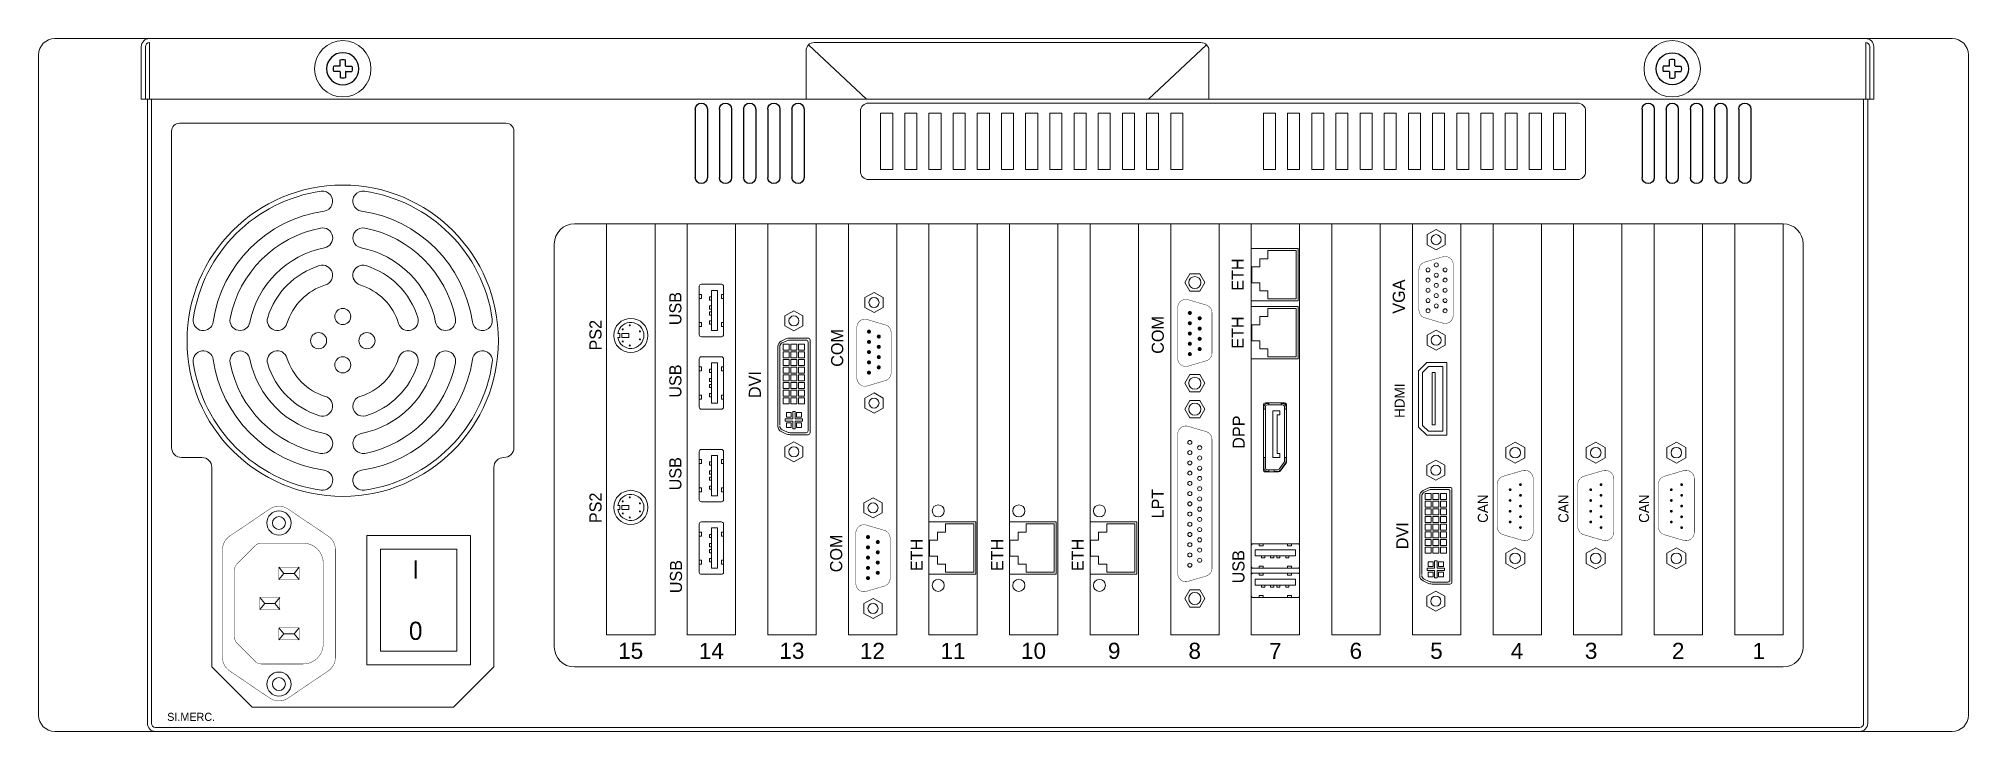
# Model space of a CAD drawing. Extents: x -2364 to 9601, y -871 to 1549.
# Drawn here: x 1980.4 to 2459.4, y 8.4 to 180.4 of the extents above; entities that cross this region are included whole.
import ezdxf
from ezdxf.enums import TextEntityAlignment as Align

# ---------------------------------------------------------------- set-up
doc = ezdxf.new("R2010")
doc.units = 0
doc.layers.get('0').update_dxf_attribs({"linetype": 'CONTINUOUS'})
doc.layers.add('NRS', color=1, linetype='CONTINUOUS')
doc.layers.add('ONDERDELEN', color=7, linetype='CONTINUOUS')

msp = doc.modelspace()

# ---------------------------------------------------------------- texts
at = {"lineweight": 13}
for s, p in [('ETH', (2278.04861, 121.84559)), ('VGA', (2318.03338, 116.38561)), ('USB', (2138.4598, 113.40872)), ('PS2', (2118.63434, 106.79584)), ('COM', (2258.19278, 106.86668)), ('ETH', (2278.04861, 107.45641)), ('COM', (2178.62376, 103.63905)), ('USB', (2138.4598, 95.40872)), ('DVI', (2158.19278, 94.53805)), ('DPP', (2278.28585, 82.73187)), ('USB', (2138.4598, 72.40976)), ('PS2', (2118.63434, 63.93231)), ('LPT', (2258.19278, 64.98034)), ('DVI', (2318.89079, 57.01198)), ('COM', (2178.37404, 52.62948)), ('USB', (2278.22087, 49.32826)), ('USB', (2138.61391, 46.86266))]:
    msp.add_text(s, height=3, rotation=90, dxfattribs=at).set_placement(p, align=Align.MIDDLE)
for p in [(2199.84231, 48.22886), (2219.84231, 48.22886), (2239.84231, 48.22886)]:
    msp.add_text('ETH', height=3, rotation=90, dxfattribs=at).set_placement(p)
for s, p in [('I', (2074.00832, 46.37271)), ('0', (2074.00832, 31.15264))]:
    msp.add_text(s, height=4.52237, dxfattribs=at).set_placement(p, align=Align.CENTER)
at = {"color": 7, "lineweight": 13}
msp.add_text('SI.MERC.', height=2, dxfattribs=at).set_placement((2012.3334, 11.05013))
at = {"lineweight": 13, "char_height": 4, "attachment_point": 5}
for s, insert in [('{\\fArial|b0|i0|c0|p34;15}', (2127.36888, 28.42562)), ('{\\fArial|b0|i0|c0|p34;14}', (2147.38802, 28.42562)), ('{\\fArial|b0|i0|c0|p34;13}', (2167.38802, 28.42562)), ('{\\fArial|b0|i0|c0|p34;12}', (2187.36888, 28.42562)), ('{\\fArial|b0|i0|c0|p34;11}', (2207.36888, 28.42562)), ('{\\fArial|b0|i0|c0|p34;10}', (2227.36888, 28.42562)), ('{\\fArial|b0|i0|c0|p34;9}', (2247.38802, 28.42562)), ('{\\fArial|b0|i0|c0|p34;8}', (2267.36888, 28.42562)), ('{\\fArial|b0|i0|c0|p34;7}', (2287.38802, 28.42562)), ('{\\fArial|b0|i0|c0|p34;6}', (2307.36888, 28.42562)), ('{\\fArial|b0|i0|c0|p34;5}', (2327.36888, 28.42562)), ('{\\fArial|b0|i0|c0|p34;4}', (2347.36888, 28.42562)), ('{\\fArial|b0|i0|c0|p34;3}', (2365.76888, 28.42562)), ('{\\fArial|b0|i0|c0|p34;2}', (2387.36888, 28.42562)), ('{\\fArial|b0|i0|c0|p34;1}', (2407.36888, 28.42562))]:
    msp.add_mtext_dynamic_manual_height_columns(s, width=13, gutter_width=10, heights=[0], dxfattribs=dict(at, insert=insert))
at = {"layer": 'NRS', "color": 7, "lineweight": 13}
for s, p in [('HDMI', (2319.48613, 86.26982)), ('CAN', (2340.14474, 60.21641)), ('CAN', (2360.14474, 60.21641)), ('CAN', (2380.14474, 60.21641))]:
    msp.add_text(s, height=2.5, rotation=90, dxfattribs=at).set_placement(p)

# ---------------------------------------------------------------- blocks, each defined once
blk = doc.blocks.new('DIN7985_M4_TV')
for p, q in [((-0.75, 0.67), (-2.24, 0.67)), ((-0.67, 0.75), (-0.67, 2.24)), ((0.67, 0.75), (0.67, 2.24)), ((0.75, 0.67), (2.24, 0.67)), ((-0.75, -0.67), (-2.24, -0.67)), ((-0.67, -0.75), (-0.67, -2.24)), ((0.67, -0.75), (0.67, -2.24)), ((0.75, -0.67), (2.24, -0.67))]:
    blk.add_line(p, q)
blk.add_circle((0, 0), 4)
for radius, start, end in [(2.33, 163.3985, 196.6015), (1, 131.8103, 138.1897), (2.33, 73.3985, 106.6015), (1, 41.8103, 48.1897), (2.33, 343.3985, 16.6015), (1, 221.8103, 228.1897), (2.33, 253.3985, 286.6015), (1, 311.8103, 318.1897)]:
    blk.add_arc((0, 0), radius, start, end)
blk = doc.blocks.new('*U12')
for p, q in [((-1.5, 8.5), (-1.5, -8.5)), ((1.5, 8.5), (1.5, -8.5))]:
    blk.add_line(p, q)
for centre, start, end in [((0, 8.5), 0, 180), ((0, -8.5), 180, 360)]:
    blk.add_arc(centre, 1.5, start, end)
blk = doc.blocks.new('*U13')
at = {"color": 0, "linetype": 'ByBlock', "lineweight": -2}
for p in [(0, 0), (6, 0), (12, 0), (18, 0), (24, 0)]:
    blk.add_blockref('*U12', p, dxfattribs=at)
blk = doc.blocks.new('*U14')
for p, q in [((-1.5, 8.5), (-1.5, -8.5)), ((1.5, 8.5), (1.5, -8.5))]:
    blk.add_line(p, q)
for centre, start, end in [((0, 8.5), 0, 180), ((0, -8.5), 180, 360)]:
    blk.add_arc(centre, 1.5, start, end)
blk = doc.blocks.new('*U15')
at = {"color": 0, "linetype": 'ByBlock', "lineweight": -2}
for p in [(0, 0), (6, 0), (12, 0), (18, 0), (24, 0)]:
    blk.add_blockref('*U14', p, dxfattribs=at)

# ---------------------------------------------------------------- linework, layer by layer
at = {"lineweight": 13}
for p, q in [((1984.41045, 180.43741), (2455.41045, 180.43741)), ((2005.91045, 165.43741), (2005.91045, 178.43741)), ((2006.91045, 165.43741), (2006.91045, 178.43741)), ((2007.91045, 180.43741), (2433.91045, 180.43741)), ((2007.91045, 179.43741), (2007.91045, 179.43741)), ((2007.91045, 165.43741), (2007.91045, 179.43741)), ((2170.91045, 165.43741), (2170.91045, 177.43741)), ((2185.91045, 165.43741), (2171.51658, 178.87168)), ((2172.91045, 179.43741), (2268.91045, 179.43741)), ((2255.91045, 165.43741), (2270.32466, 178.85162)), ((2270.91045, 165.43741), (2270.91045, 177.43741)), ((2433.91045, 179.43741), (2433.91045, 179.43741)), ((2433.91045, 165.43741), (2433.91045, 179.43741)), ((2434.91045, 165.43741), (2434.91045, 178.43741)), ((2435.91045, 165.43741), (2435.91045, 178.43741)), ((1980.41045, 12.43741), (1980.41045, 176.43741)), ((2459.41045, 176.43741), (2459.41045, 12.43741)), ((2005.91045, 165.43741), (2435.91045, 165.43741)), ((2007.41045, 10.43741), (2007.41045, 165.43741)), ((2008.41045, 10.43741), (2008.41045, 165.43741)), ((2186.41045, 164.43741), (2362.41045, 164.43741)), ((2433.41045, 165.43741), (2433.41045, 10.43741)), ((2434.41045, 165.43741), (2434.41045, 10.43741)), ((2015.41045, 159.43741), (2096.41045, 159.43741)), ((2184.41045, 162.43741), (2184.41045, 147.43741)), ((2189.41045, 161.93741), (2192.41045, 161.93741)), ((2189.41045, 161.93741), (2189.41045, 147.93741)), ((2192.41045, 161.93741), (2192.41045, 147.93741)), ((2195.41045, 161.93741), (2198.41045, 161.93741)), ((2195.41045, 161.93741), (2195.41045, 147.93741)), ((2198.41045, 161.93741), (2198.41045, 147.93741)), ((2201.41045, 161.93741), (2204.41045, 161.93741)), ((2201.41045, 161.93741), (2201.41045, 147.93741)), ((2204.41045, 161.93741), (2204.41045, 147.93741)), ((2207.41045, 161.93741), (2210.41045, 161.93741)), ((2207.41045, 161.93741), (2207.41045, 147.93741)), ((2210.41045, 161.93741), (2210.41045, 147.93741)), ((2213.41045, 161.93741), (2216.41045, 161.93741)), ((2213.41045, 161.93741), (2213.41045, 147.93741)), ((2216.41045, 161.93741), (2216.41045, 147.93741)), ((2222.41045, 161.93741), (2219.41045, 161.93741)), ((2219.41045, 161.93741), (2219.41045, 147.93741)), ((2222.41045, 161.93741), (2222.41045, 147.93741)), ((2228.41045, 161.93741), (2225.41045, 161.93741)), ((2225.41045, 161.93741), (2225.41045, 147.93741)), ((2228.41045, 161.93741), (2228.41045, 147.93741)), ((2234.41045, 161.93741), (2231.41045, 161.93741)), ((2231.41045, 161.93741), (2231.41045, 147.93741)), ((2234.41045, 161.93741), (2234.41045, 147.93741)), ((2240.41045, 161.93741), (2237.41045, 161.93741)), ((2237.41045, 161.93741), (2237.41045, 147.93741)), ((2240.41045, 161.93741), (2240.41045, 147.93741)), ((2246.41045, 161.93741), (2243.41045, 161.93741)), ((2243.41045, 161.93741), (2243.41045, 147.93741)), ((2246.41045, 161.93741), (2246.41045, 147.93741)), ((2252.41045, 161.93741), (2249.41045, 161.93741)), ((2249.41045, 161.93741), (2249.41045, 147.93741)), ((2252.41045, 161.93741), (2252.41045, 147.93741)), ((2258.41045, 161.93741), (2255.41045, 161.93741)), ((2255.41045, 161.93741), (2255.41045, 147.93741)), ((2258.41045, 161.93741), (2258.41045, 147.93741)), ((2264.41045, 161.93741), (2261.41045, 161.93741)), ((2261.41045, 161.93741), (2261.41045, 147.93741)), ((2264.41045, 161.93741), (2264.41045, 147.93741)), ((2284.41045, 161.93741), (2287.41045, 161.93741)), ((2284.41045, 161.93741), (2284.41045, 147.93741)), ((2287.41045, 161.93741), (2287.41045, 147.93741)), ((2290.41045, 161.93741), (2293.41045, 161.93741)), ((2290.41045, 161.93741), (2290.41045, 147.93741)), ((2293.41045, 161.93741), (2293.41045, 147.93741)), ((2296.41045, 161.93741), (2299.41045, 161.93741)), ((2296.41045, 161.93741), (2296.41045, 147.93741)), ((2299.41045, 161.93741), (2299.41045, 147.93741)), ((2302.41045, 161.93741), (2305.41045, 161.93741)), ((2302.41045, 161.93741), (2302.41045, 147.93741)), ((2305.41045, 161.93741), (2305.41045, 147.93741)), ((2308.41045, 161.93741), (2311.41045, 161.93741)), ((2308.41045, 161.93741), (2308.41045, 147.93741)), ((2311.41045, 161.93741), (2311.41045, 147.93741)), ((2314.41045, 161.93741), (2317.41045, 161.93741)), ((2314.41045, 161.93741), (2314.41045, 147.93741)), ((2317.41045, 161.93741), (2317.41045, 147.93741)), ((2320.41045, 161.93741), (2323.41045, 161.93741)), ((2320.41045, 161.93741), (2320.41045, 147.93741)), ((2323.41045, 161.93741), (2323.41045, 147.93741)), ((2326.41045, 161.93741), (2329.41045, 161.93741)), ((2326.41045, 161.93741), (2326.41045, 147.93741)), ((2329.41045, 161.93741), (2329.41045, 147.93741)), ((2335.41045, 161.93741), (2332.41045, 161.93741)), ((2332.41045, 161.93741), (2332.41045, 147.93741)), ((2335.41045, 161.93741), (2335.41045, 147.93741)), ((2341.41045, 161.93741), (2338.41045, 161.93741)), ((2338.41045, 161.93741), (2338.41045, 147.93741)), ((2341.41045, 161.93741), (2341.41045, 147.93741)), ((2347.41045, 161.93741), (2344.41045, 161.93741)), ((2344.41045, 161.93741), (2344.41045, 147.93741)), ((2347.41045, 161.93741), (2347.41045, 147.93741)), ((2353.41045, 161.93741), (2350.41045, 161.93741)), ((2350.41045, 161.93741), (2350.41045, 147.93741)), ((2353.41045, 161.93741), (2353.41045, 147.93741)), ((2359.41045, 161.93741), (2356.41045, 161.93741)), ((2356.41045, 161.93741), (2356.41045, 147.93741)), ((2359.41045, 161.93741), (2359.41045, 147.93741)), ((2364.41045, 162.43741), (2364.41045, 147.43741)), ((2013.41045, 78.93741), (2013.41045, 157.43741)), ((2098.41045, 78.93741), (2098.41045, 157.43741)), ((2186.41045, 145.43741), (2362.41045, 145.43741)), ((2189.41045, 147.93741), (2192.41045, 147.93741)), ((2195.41045, 147.93741), (2198.41045, 147.93741)), ((2201.41045, 147.93741), (2204.41045, 147.93741)), ((2207.41045, 147.93741), (2210.41045, 147.93741)), ((2213.41045, 147.93741), (2216.41045, 147.93741)), ((2222.41045, 147.93741), (2219.41045, 147.93741)), ((2228.41045, 147.93741), (2225.41045, 147.93741)), ((2234.41045, 147.93741), (2231.41045, 147.93741)), ((2240.41045, 147.93741), (2237.41045, 147.93741)), ((2246.41045, 147.93741), (2243.41045, 147.93741)), ((2252.41045, 147.93741), (2249.41045, 147.93741)), ((2258.41045, 147.93741), (2255.41045, 147.93741)), ((2264.41045, 147.93741), (2261.41045, 147.93741)), ((2284.41045, 147.93741), (2287.41045, 147.93741)), ((2290.41045, 147.93741), (2293.41045, 147.93741)), ((2296.41045, 147.93741), (2299.41045, 147.93741)), ((2302.41045, 147.93741), (2305.41045, 147.93741)), ((2308.41045, 147.93741), (2311.41045, 147.93741)), ((2314.41045, 147.93741), (2317.41045, 147.93741)), ((2320.41045, 147.93741), (2323.41045, 147.93741)), ((2326.41045, 147.93741), (2329.41045, 147.93741)), ((2335.41045, 147.93741), (2332.41045, 147.93741)), ((2341.41045, 147.93741), (2338.41045, 147.93741)), ((2347.41045, 147.93741), (2344.41045, 147.93741)), ((2353.41045, 147.93741), (2350.41045, 147.93741)), ((2359.41045, 147.93741), (2356.41045, 147.93741)), ((2413.41045, 134.43741), (2113.41045, 134.43741)), ((2121.41045, 134.43741), (2121.41045, 32.43741)), ((2133.41045, 134.43741), (2133.41045, 32.43741)), ((2133.41045, 134.43741), (2133.41045, 32.43741)), ((2133.41045, 134.43741), (2133.41045, 32.43741)), ((2133.41045, 134.43741), (2133.41045, 32.43741)), ((2141.41045, 134.43741), (2141.41045, 32.43741)), ((2141.41045, 134.43741), (2141.41045, 32.43741)), ((2153.41045, 134.43741), (2153.41045, 32.43741)), ((2153.41045, 134.43741), (2153.41045, 32.43741)), ((2153.41045, 134.43741), (2153.41045, 32.43741)), ((2153.41045, 134.43741), (2153.41045, 32.43741)), ((2161.41045, 134.43741), (2161.41045, 32.43741)), ((2173.41045, 134.43741), (2173.41045, 32.43741)), ((2173.41045, 134.43741), (2173.41045, 32.43741)), ((2181.41045, 134.43741), (2181.41045, 32.43741)), ((2181.41045, 134.43741), (2181.41045, 32.43741)), ((2193.41045, 134.43741), (2193.41045, 32.43741)), ((2193.41045, 134.43741), (2193.41045, 32.43741)), ((2193.41045, 134.43741), (2193.41045, 32.43741)), ((2193.41045, 134.43741), (2193.41045, 32.43741)), ((2201.41045, 134.43741), (2201.41045, 32.43741)), ((2213.41045, 134.43741), (2213.41045, 32.43741)), ((2213.41045, 134.43741), (2213.41045, 32.43741)), ((2221.41045, 134.43741), (2221.41045, 32.43741)), ((2221.41045, 134.43741), (2221.41045, 32.43741)), ((2233.41045, 134.43741), (2233.41045, 32.43741)), ((2233.41045, 134.43741), (2233.41045, 32.43741)), ((2233.41045, 134.43741), (2233.41045, 32.43741)), ((2233.41045, 134.43741), (2233.41045, 32.43741)), ((2241.41045, 134.43741), (2241.41045, 32.43741)), ((2253.41045, 134.43741), (2253.41045, 32.43741)), ((2253.41045, 134.43741), (2253.41045, 32.43741)), ((2261.41045, 134.43741), (2261.41045, 32.43741)), ((2261.41045, 134.43741), (2261.41045, 32.43741)), ((2273.41045, 134.43741), (2273.41045, 32.43741)), ((2273.41045, 134.43741), (2273.41045, 32.43741)), ((2273.41045, 134.43741), (2273.41045, 32.43741)), ((2281.41045, 134.43741), (2293.02205, 134.43741)), ((2281.41045, 134.43741), (2281.41045, 32.43741)), ((2293.41045, 134.43741), (2293.41045, 32.43741)), ((2293.41045, 134.43741), (2293.41045, 32.43741)), ((2301.41045, 134.43741), (2301.41045, 32.43741)), ((2313.41045, 134.43741), (2313.41045, 32.43741)), ((2313.41045, 134.43741), (2313.41045, 32.43741)), ((2321.41045, 134.43741), (2321.41045, 32.43741)), ((2341.41045, 134.43741), (2341.41045, 32.43741)), ((2361.41045, 134.43741), (2361.41045, 32.43741)), ((2381.41045, 134.43741), (2381.41045, 32.43741)), ((2401.41045, 134.43741), (2401.41045, 32.43741)), ((2413.41045, 134.43741), (2413.41045, 32.43741)), ((2108.41045, 129.43741), (2108.41045, 29.43741)), ((2327.2773, 133.01424), (2325.02978, 131.76562)), ((2325.02978, 131.76562), (2325.02978, 129.26837)), ((2329.52482, 131.76562), (2327.2773, 133.01424)), ((2329.52482, 129.26837), (2329.52482, 131.76562)), ((2418.41045, 129.43741), (2418.41045, 29.43741)), ((2281.41045, 128.29713), (2293.02205, 128.29713)), ((2285.52205, 125.79713), (2283.52205, 125.79713)), ((2283.52205, 125.79713), (2283.52205, 123.79713)), ((2292.52205, 127.79713), (2285.52205, 127.79713)), ((2285.52205, 127.79713), (2285.52205, 125.79713)), ((2292.52205, 115.79713), (2292.52205, 127.79713)), ((2293.02205, 128.29713), (2293.02205, 115.29713)), ((2325.02978, 129.26837), (2327.2773, 128.01975)), ((2327.2773, 128.01975), (2329.52482, 129.26837)), ((2264.91045, 119.86668), (2266.16045, 122.03175)), ((2266.16045, 117.70162), (2264.91045, 119.86668)), ((2266.16045, 122.03175), (2268.66045, 122.03175)), ((2268.66045, 122.03175), (2269.91045, 119.86668)), ((2269.91045, 119.86668), (2268.66045, 117.70162)), ((2281.52205, 123.79713), (2281.52205, 119.79713)), ((2283.52205, 123.79713), (2281.52205, 123.79713)), ((2281.52205, 119.79713), (2283.52205, 119.79713)), ((2283.52205, 119.79713), (2283.52205, 117.79713)), ((2144.41021, 106.9364), (2144.41021, 118.93737)), ((2144.41021, 116.93721), (2144.91025, 116.93721)), ((2144.41021, 115.93713), (2144.91025, 115.93713)), ((2144.91025, 119.43741), (2149.91065, 119.43741)), ((2144.91025, 115.93713), (2144.91025, 116.93721)), ((2146.91041, 116.33716), (2146.91041, 115.5371)), ((2147.41045, 116.33716), (2146.91041, 116.33716)), ((2147.41045, 115.5371), (2146.91041, 115.5371)), ((2147.41045, 117.93729), (2147.41045, 107.93648)), ((2148.91057, 117.93729), (2147.41045, 117.93729)), ((2148.91057, 107.93648), (2148.91057, 117.93729)), ((2149.91065, 116.93721), (2149.91065, 115.93713)), ((2149.91065, 116.93721), (2150.41069, 116.93721)), ((2149.91065, 115.93713), (2150.41069, 115.93713)), ((2150.41069, 118.93737), (2150.41069, 106.9364)), ((2185.52236, 116.17995), (2187.76988, 117.42857)), ((2185.52236, 113.68271), (2185.52236, 116.17995)), ((2187.76988, 117.42857), (2190.0174, 116.17995)), ((2190.0174, 116.17995), (2190.0174, 113.68271)), ((2268.66045, 117.70162), (2266.16045, 117.70162)), ((2293.02205, 115.29713), (2281.41045, 115.29713)), ((2283.52205, 117.79713), (2285.52205, 117.79713)), ((2285.52205, 117.79713), (2285.52205, 115.79713)), ((2285.52205, 115.79713), (2292.52205, 115.79713)), ((2147.41045, 114.08698), (2146.91041, 114.08698)), ((2146.91041, 114.08698), (2146.91041, 113.28692)), ((2147.41045, 113.28692), (2146.91041, 113.28692)), ((2146.91041, 112.58686), (2146.91041, 111.78679)), ((2146.91041, 112.58686), (2147.41045, 112.58686)), ((2146.91041, 111.78679), (2147.41045, 111.78679)), ((2146.91041, 110.33668), (2146.91041, 109.53661)), ((2146.91041, 110.33668), (2147.41045, 110.33668)), ((2161.41045, 112.49595), (2161.41045, 75.69595)), ((2167.88545, 112.84319), (2165.63793, 111.59457)), ((2165.63793, 111.59457), (2165.63793, 109.09733)), ((2170.13296, 111.59457), (2167.88545, 112.84319)), ((2170.13296, 109.09733), (2170.13296, 111.59457)), ((2187.76988, 112.43409), (2185.52236, 113.68271)), ((2190.0174, 113.68271), (2187.76988, 112.43409)), ((2281.41045, 113.90795), (2293.02205, 113.90795)), ((2285.52205, 111.40795), (2283.52205, 111.40795)), ((2283.52205, 111.40795), (2283.52205, 109.40795)), ((2292.52205, 113.40795), (2285.52205, 113.40795)), ((2285.52205, 113.40795), (2285.52205, 111.40795)), ((2292.52205, 101.40795), (2292.52205, 113.40795)), ((2293.02205, 113.90795), (2293.02205, 100.90795)), ((2124.66348, 107.24039), (2124.16403, 107.24039)), ((2124.16403, 106.24149), (2124.66348, 106.24149)), ((2124.66348, 106.24149), (2124.66348, 107.24039)), ((2125.16293, 106.24149), (2125.16293, 107.24039)), ((2125.16293, 107.24039), (2126.911, 107.24039)), ((2126.911, 106.24149), (2125.16293, 106.24149)), ((2126.911, 107.24039), (2126.911, 106.24149)), ((2144.91025, 109.93665), (2144.41021, 109.93665)), ((2144.91025, 108.93657), (2144.41021, 108.93657)), ((2144.91025, 108.93657), (2144.91025, 109.93665)), ((2149.91065, 106.43636), (2144.91025, 106.43636)), ((2146.91041, 109.53661), (2147.41045, 109.53661)), ((2147.41045, 107.93648), (2148.91057, 107.93648)), ((2149.91065, 109.93665), (2149.91065, 108.93657)), ((2150.41069, 109.93665), (2149.91065, 109.93665)), ((2150.41069, 108.93657), (2149.91065, 108.93657)), ((2165.88821, 105.8603), (2164.74969, 105.32753)), ((2166.10013, 105.40743), (2164.96161, 104.87466)), ((2165.63793, 109.09733), (2167.88545, 107.84871)), ((2170.88545, 105.59595), (2166.92945, 105.59595)), ((2171.38545, 106.09595), (2166.9478, 106.09595)), ((2167.88545, 107.84871), (2170.13296, 109.09733)), ((2281.52205, 109.40795), (2281.52205, 105.40795)), ((2283.52205, 109.40795), (2281.52205, 109.40795)), ((2281.52205, 105.40795), (2283.52205, 105.40795)), ((2283.52205, 105.40795), (2283.52205, 103.40795)), ((2327.2773, 108.04181), (2325.02978, 106.79319)), ((2325.02978, 106.79319), (2325.02978, 104.29595)), ((2329.52482, 106.79319), (2327.2773, 108.04181)), ((2329.52482, 104.29595), (2329.52482, 106.79319)), ((2144.41021, 88.9364), (2144.41021, 100.93737)), ((2144.91025, 101.43741), (2149.91065, 101.43741)), ((2150.41069, 100.93737), (2150.41069, 88.9364)), ((2165.22645, 104.59595), (2165.22645, 103.08795)), ((2166.73445, 104.59595), (2165.22645, 104.59595)), ((2166.73445, 103.08795), (2165.22645, 103.08795)), ((2166.73445, 103.08795), (2165.22645, 103.08795)), ((2165.22645, 102.69095), (2165.22645, 101.18295)), ((2166.73445, 102.69095), (2165.22645, 102.69095)), ((2166.73445, 101.18295), (2165.22645, 101.18295)), ((2166.73445, 101.18295), (2165.22645, 101.18295)), ((2165.22645, 100.78595), (2165.22645, 99.27795)), ((2166.73445, 100.78595), (2165.22645, 100.78595)), ((2166.73445, 104.59595), (2166.73445, 103.08795)), ((2166.73445, 102.69095), (2166.73445, 101.18295)), ((2166.73445, 100.78595), (2166.73445, 99.27795)), ((2167.13145, 104.59595), (2167.13145, 103.08795)), ((2168.63945, 104.59595), (2167.13145, 104.59595)), ((2168.63945, 103.08795), (2167.13145, 103.08795)), ((2168.63945, 103.08795), (2167.13145, 103.08795)), ((2167.13145, 102.69095), (2167.13145, 101.18295)), ((2168.63945, 102.69095), (2167.13145, 102.69095)), ((2168.63945, 101.18295), (2167.13145, 101.18295)), ((2168.63945, 101.18295), (2167.13145, 101.18295)), ((2167.13145, 100.78595), (2167.13145, 99.27795)), ((2168.63945, 100.78595), (2167.13145, 100.78595)), ((2168.63945, 104.59595), (2168.63945, 103.08795)), ((2168.63945, 102.69095), (2168.63945, 101.18295)), ((2168.63945, 100.78595), (2168.63945, 99.27795)), ((2169.03645, 104.59595), (2169.03645, 103.08795)), ((2170.54445, 104.59595), (2169.03645, 104.59595)), ((2170.54445, 103.08795), (2169.03645, 103.08795)), ((2170.54445, 103.08795), (2169.03645, 103.08795)), ((2169.03645, 102.69095), (2169.03645, 101.18295)), ((2170.54445, 102.69095), (2169.03645, 102.69095)), ((2170.54445, 101.18295), (2169.03645, 101.18295)), ((2170.54445, 101.18295), (2169.03645, 101.18295)), ((2169.03645, 100.78595), (2169.03645, 99.27795)), ((2170.54445, 100.78595), (2169.03645, 100.78595)), ((2170.54445, 104.59595), (2170.54445, 103.08795)), ((2170.54445, 102.69095), (2170.54445, 101.18295)), ((2170.54445, 100.78595), (2170.54445, 99.27795)), ((2293.02205, 100.90795), (2281.41045, 100.90795)), ((2283.52205, 103.40795), (2285.52205, 103.40795)), ((2285.52205, 103.40795), (2285.52205, 101.40795)), ((2285.52205, 101.40795), (2292.52205, 101.40795)), ((2325.02978, 104.29595), (2327.2773, 103.04733)), ((2327.2773, 103.04733), (2329.52482, 104.29595)), ((2144.41021, 98.93721), (2144.91025, 98.93721)), ((2144.41021, 97.93713), (2144.91025, 97.93713)), ((2144.91025, 97.93713), (2144.91025, 98.93721)), ((2146.91041, 98.33716), (2146.91041, 97.5371)), ((2147.41045, 98.33716), (2146.91041, 98.33716)), ((2147.41045, 97.5371), (2146.91041, 97.5371)), ((2147.41045, 96.08698), (2146.91041, 96.08698)), ((2146.91041, 96.08698), (2146.91041, 95.28692)), ((2147.41045, 99.93729), (2147.41045, 89.93648)), ((2148.91057, 99.93729), (2147.41045, 99.93729)), ((2148.91057, 89.93648), (2148.91057, 99.93729)), ((2149.91065, 98.93721), (2149.91065, 97.93713)), ((2149.91065, 98.93721), (2150.41069, 98.93721)), ((2149.91065, 97.93713), (2150.41069, 97.93713)), ((2166.73445, 99.27795), (2165.22645, 99.27795)), ((2166.73445, 99.27795), (2165.22645, 99.27795)), ((2165.22645, 98.88095), (2165.22645, 97.37295)), ((2166.73445, 98.88095), (2165.22645, 98.88095)), ((2166.73445, 97.37295), (2165.22645, 97.37295)), ((2166.73445, 97.37295), (2165.22645, 97.37295)), ((2165.22645, 96.97595), (2165.22645, 95.46795)), ((2166.73445, 96.97595), (2165.22645, 96.97595)), ((2166.73445, 98.88095), (2166.73445, 97.37295)), ((2166.73445, 96.97595), (2166.73445, 95.46795)), ((2168.63945, 99.27795), (2167.13145, 99.27795)), ((2168.63945, 99.27795), (2167.13145, 99.27795)), ((2167.13145, 98.88095), (2167.13145, 97.37295)), ((2168.63945, 98.88095), (2167.13145, 98.88095)), ((2168.63945, 97.37295), (2167.13145, 97.37295)), ((2168.63945, 97.37295), (2167.13145, 97.37295)), ((2167.13145, 96.97595), (2167.13145, 95.46795)), ((2168.63945, 96.97595), (2167.13145, 96.97595)), ((2168.63945, 98.88095), (2168.63945, 97.37295)), ((2168.63945, 96.97595), (2168.63945, 95.46795)), ((2170.54445, 99.27795), (2169.03645, 99.27795)), ((2170.54445, 99.27795), (2169.03645, 99.27795)), ((2169.03645, 98.88095), (2169.03645, 97.37295)), ((2170.54445, 98.88095), (2169.03645, 98.88095)), ((2170.54445, 97.37295), (2169.03645, 97.37295)), ((2170.54445, 97.37295), (2169.03645, 97.37295)), ((2169.03645, 96.97595), (2169.03645, 95.46795)), ((2170.54445, 96.97595), (2169.03645, 96.97595)), ((2170.54445, 98.88095), (2170.54445, 97.37295)), ((2170.54445, 96.97595), (2170.54445, 95.46795)), ((2264.91045, 94.86668), (2266.16045, 97.03175)), ((2266.16045, 97.03175), (2268.66045, 97.03175)), ((2268.66045, 97.03175), (2269.91045, 94.86668)), ((2144.91025, 91.93665), (2144.41021, 91.93665)), ((2144.91025, 90.93657), (2144.91025, 91.93665)), ((2147.41045, 95.28692), (2146.91041, 95.28692)), ((2146.91041, 94.58686), (2146.91041, 93.78679)), ((2146.91041, 94.58686), (2147.41045, 94.58686)), ((2146.91041, 93.78679), (2147.41045, 93.78679)), ((2146.91041, 92.33668), (2146.91041, 91.53661)), ((2146.91041, 92.33668), (2147.41045, 92.33668)), ((2146.91041, 91.53661), (2147.41045, 91.53661)), ((2149.91065, 91.93665), (2149.91065, 90.93657)), ((2150.41069, 91.93665), (2149.91065, 91.93665)), ((2166.73445, 95.46795), (2165.22645, 95.46795)), ((2166.73445, 95.46795), (2165.22645, 95.46795)), ((2165.22645, 95.07095), (2165.22645, 93.56295)), ((2166.73445, 95.07095), (2165.22645, 95.07095)), ((2166.73445, 93.56295), (2165.22645, 93.56295)), ((2166.73445, 93.56295), (2165.22645, 93.56295)), ((2165.22645, 93.16595), (2165.22645, 91.65795)), ((2166.73445, 93.16595), (2165.22645, 93.16595)), ((2166.73445, 91.65795), (2165.22645, 91.65795)), ((2166.73445, 91.65795), (2165.22645, 91.65795)), ((2165.22645, 91.26095), (2165.22645, 89.75295)), ((2166.73445, 91.26095), (2165.22645, 91.26095)), ((2166.73445, 95.07095), (2166.73445, 93.56295)), ((2166.73445, 93.16595), (2166.73445, 91.65795)), ((2166.73445, 91.26095), (2166.73445, 89.75295)), ((2168.63945, 95.46795), (2167.13145, 95.46795)), ((2168.63945, 95.46795), (2167.13145, 95.46795)), ((2167.13145, 95.07095), (2167.13145, 93.56295)), ((2168.63945, 95.07095), (2167.13145, 95.07095)), ((2168.63945, 93.56295), (2167.13145, 93.56295)), ((2168.63945, 93.56295), (2167.13145, 93.56295)), ((2167.13145, 93.16595), (2167.13145, 91.65795)), ((2168.63945, 93.16595), (2167.13145, 93.16595)), ((2168.63945, 91.65795), (2167.13145, 91.65795)), ((2168.63945, 91.65795), (2167.13145, 91.65795)), ((2167.13145, 91.26095), (2167.13145, 89.75295)), ((2168.63945, 91.26095), (2167.13145, 91.26095)), ((2168.63945, 95.07095), (2168.63945, 93.56295)), ((2168.63945, 93.16595), (2168.63945, 91.65795)), ((2168.63945, 91.26095), (2168.63945, 89.75295)), ((2170.54445, 95.46795), (2169.03645, 95.46795)), ((2170.54445, 95.46795), (2169.03645, 95.46795)), ((2169.03645, 95.07095), (2169.03645, 93.56295)), ((2170.54445, 95.07095), (2169.03645, 95.07095)), ((2170.54445, 93.56295), (2169.03645, 93.56295)), ((2170.54445, 93.56295), (2169.03645, 93.56295)), ((2169.03645, 93.16595), (2169.03645, 91.65795)), ((2170.54445, 93.16595), (2169.03645, 93.16595)), ((2170.54445, 91.65795), (2169.03645, 91.65795)), ((2170.54445, 91.65795), (2169.03645, 91.65795)), ((2169.03645, 91.26095), (2169.03645, 89.75295)), ((2170.54445, 91.26095), (2169.03645, 91.26095)), ((2170.54445, 95.07095), (2170.54445, 93.56295)), ((2170.54445, 93.16595), (2170.54445, 91.65795)), ((2170.54445, 91.26095), (2170.54445, 89.75295)), ((2185.52236, 91.20753), (2187.76988, 92.45615)), ((2185.52236, 88.71028), (2185.52236, 91.20753)), ((2187.76988, 92.45615), (2190.0174, 91.20753)), ((2190.0174, 91.20753), (2190.0174, 88.71028)), ((2266.16045, 92.70162), (2264.91045, 94.86668)), ((2268.66045, 92.70162), (2266.16045, 92.70162)), ((2269.91045, 94.86668), (2268.66045, 92.70162)), ((2144.91025, 90.93657), (2144.41021, 90.93657)), ((2149.91065, 88.43636), (2144.91025, 88.43636)), ((2147.41045, 89.93648), (2148.91057, 89.93648)), ((2150.41069, 90.93657), (2149.91065, 90.93657)), ((2166.73445, 89.75295), (2165.22645, 89.75295)), ((2166.73445, 89.75295), (2165.22645, 89.75295)), ((2166.01545, 87.61595), (2166.01545, 86.41595)), ((2167.21545, 87.61595), (2166.01545, 87.61595)), ((2167.21545, 86.41595), (2166.01545, 86.41595)), ((2168.63945, 89.75295), (2167.13145, 89.75295)), ((2168.63945, 89.75295), (2167.13145, 89.75295)), ((2167.21545, 87.61595), (2167.21545, 86.41595)), ((2167.58545, 87.89595), (2167.58545, 86.04595)), ((2168.18545, 87.89595), (2167.58545, 87.89595)), ((2168.18545, 87.89595), (2167.58545, 87.89595)), ((2168.18545, 87.89595), (2168.18545, 86.04595)), ((2168.55545, 87.61595), (2168.55545, 86.41595)), ((2169.75545, 87.61595), (2168.55545, 87.61595)), ((2169.75545, 86.41595), (2168.55545, 86.41595)), ((2170.54445, 89.75295), (2169.03645, 89.75295)), ((2170.54445, 89.75295), (2169.03645, 89.75295)), ((2169.75545, 87.61595), (2169.75545, 86.41595)), ((2187.76988, 87.46166), (2185.52236, 88.71028)), ((2190.0174, 88.71028), (2187.76988, 87.46166)), ((2264.91045, 88.43741), (2266.16045, 90.60247)), ((2266.16045, 86.27235), (2264.91045, 88.43741)), ((2266.16045, 90.60247), (2268.66045, 90.60247)), ((2268.66045, 86.27235), (2266.16045, 86.27235)), ((2268.66045, 90.60247), (2269.91045, 88.43741)), ((2269.91045, 88.43741), (2268.66045, 86.27235)), ((2165.88821, 82.3316), (2164.74969, 82.86437)), ((2166.10013, 82.78447), (2164.96161, 83.31724)), ((2165.73545, 86.04595), (2165.73545, 85.44595)), ((2167.58545, 86.04595), (2165.73545, 86.04595)), ((2167.58545, 85.44595), (2165.73545, 85.44595)), ((2166.01545, 85.07595), (2166.01545, 83.87595)), ((2167.21545, 85.07595), (2166.01545, 85.07595)), ((2167.21545, 83.87595), (2166.01545, 83.87595)), ((2170.88545, 82.59595), (2166.92945, 82.59595)), ((2171.38545, 82.09595), (2166.9478, 82.09595)), ((2167.21545, 85.07595), (2167.21545, 83.87595)), ((2167.58545, 85.44595), (2167.58545, 83.59595)), ((2168.18545, 83.59595), (2167.58545, 83.59595)), ((2170.03545, 86.04595), (2168.18545, 86.04595)), ((2168.18545, 85.44595), (2168.18545, 83.59595)), ((2170.03545, 85.44595), (2168.18545, 85.44595)), ((2168.55545, 85.07595), (2168.55545, 83.87595)), ((2169.75545, 85.07595), (2168.55545, 85.07595)), ((2169.75545, 83.87595), (2168.55545, 83.87595)), ((2169.75545, 85.07595), (2169.75545, 83.87595)), ((2170.03545, 86.04595), (2170.03545, 85.44595)), ((2144.41021, 65.93745), (2144.41021, 77.93842)), ((2144.91025, 78.43846), (2149.91065, 78.43846)), ((2147.41045, 76.93834), (2147.41045, 66.93753)), ((2148.91057, 76.93834), (2147.41045, 76.93834)), ((2148.91057, 66.93753), (2148.91057, 76.93834)), ((2150.41069, 77.93842), (2150.41069, 65.93745)), ((2167.88545, 80.34319), (2165.63793, 79.09457)), ((2165.63793, 79.09457), (2165.63793, 76.59733)), ((2170.13296, 79.09457), (2167.88545, 80.34319)), ((2170.13296, 76.59733), (2170.13296, 79.09457)), ((2020.91045, 76.43741), (2015.91045, 76.43741)), ((2023.41045, 24.43741), (2023.41045, 73.93741)), ((2093.41045, 24.43741), (2093.41045, 73.93741)), ((2095.91045, 76.43741), (2095.91045, 76.43741)), ((2144.41021, 75.93825), (2144.91025, 75.93825)), ((2144.41021, 74.93817), (2144.91025, 74.93817)), ((2144.91025, 74.93817), (2144.91025, 75.93825)), ((2146.91041, 75.33821), (2146.91041, 74.53814)), ((2147.41045, 75.33821), (2146.91041, 75.33821)), ((2147.41045, 74.53814), (2146.91041, 74.53814)), ((2147.41045, 73.08803), (2146.91041, 73.08803)), ((2146.91041, 73.08803), (2146.91041, 72.28796)), ((2147.41045, 72.28796), (2146.91041, 72.28796)), ((2149.91065, 75.93825), (2149.91065, 74.93817)), ((2149.91065, 75.93825), (2150.41069, 75.93825)), ((2149.91065, 74.93817), (2150.41069, 74.93817)), ((2165.63793, 76.59733), (2167.88545, 75.34871)), ((2167.88545, 75.34871), (2170.13296, 76.59733)), ((2327.2171, 75.77228), (2324.96958, 74.52366)), ((2324.96958, 74.52366), (2324.96958, 72.02641)), ((2324.96958, 72.02641), (2327.2171, 70.77779)), ((2329.46462, 74.52366), (2327.2171, 75.77228)), ((2327.2171, 70.77779), (2329.46462, 72.02641)), ((2329.46462, 72.02641), (2329.46462, 74.52366)), ((2144.91025, 68.93769), (2144.41021, 68.93769)), ((2144.91025, 67.93761), (2144.41021, 67.93761)), ((2144.91025, 67.93761), (2144.91025, 68.93769)), ((2146.91041, 71.5879), (2146.91041, 70.78784)), ((2146.91041, 71.5879), (2147.41045, 71.5879)), ((2146.91041, 70.78784), (2147.41045, 70.78784)), ((2146.91041, 69.33772), (2146.91041, 68.53766)), ((2146.91041, 69.33772), (2147.41045, 69.33772)), ((2146.91041, 68.53766), (2147.41045, 68.53766)), ((2149.91065, 68.93769), (2149.91065, 67.93761)), ((2150.41069, 68.93769), (2149.91065, 68.93769)), ((2150.41069, 67.93761), (2149.91065, 67.93761)), ((2325.21987, 68.78938), (2324.08135, 68.25662)), ((2325.43179, 68.33651), (2324.29327, 67.80375)), ((2324.5581, 67.52503), (2324.5581, 66.01703)), ((2326.0661, 67.52503), (2324.5581, 67.52503)), ((2326.0661, 67.52503), (2326.0661, 66.01703)), ((2330.2171, 68.52503), (2326.2611, 68.52503)), ((2330.7171, 69.02503), (2326.27946, 69.02503)), ((2326.4631, 67.52503), (2326.4631, 66.01703)), ((2327.9711, 67.52503), (2326.4631, 67.52503)), ((2327.9711, 67.52503), (2327.9711, 66.01703)), ((2328.3681, 67.52503), (2328.3681, 66.01703)), ((2329.8761, 67.52503), (2328.3681, 67.52503)), ((2329.8761, 67.52503), (2329.8761, 66.01703)), ((2124.66348, 64.54258), (2124.16403, 64.54258)), ((2124.16403, 63.54368), (2124.66348, 63.54368)), ((2124.66348, 63.54368), (2124.66348, 64.54258)), ((2125.16293, 63.54368), (2125.16293, 64.54258)), ((2125.16293, 64.54258), (2126.911, 64.54258)), ((2126.911, 63.54368), (2125.16293, 63.54368)), ((2126.911, 64.54258), (2126.911, 63.54368)), ((2149.91065, 65.43741), (2144.91025, 65.43741)), ((2147.41045, 66.93753), (2148.91057, 66.93753)), ((2185.27264, 65.17039), (2187.52016, 66.41901)), ((2185.27264, 62.67315), (2185.27264, 65.17039)), ((2187.52016, 61.42452), (2185.27264, 62.67315)), ((2187.52016, 66.41901), (2189.76768, 65.17039)), ((2189.76768, 62.67315), (2187.52016, 61.42452)), ((2189.76768, 65.17039), (2189.76768, 62.67315)), ((2326.0661, 66.01703), (2324.5581, 66.01703)), ((2326.0661, 66.01703), (2324.5581, 66.01703)), ((2324.5581, 65.62003), (2324.5581, 64.11203)), ((2326.0661, 65.62003), (2324.5581, 65.62003)), ((2326.0661, 64.11203), (2324.5581, 64.11203)), ((2326.0661, 64.11203), (2324.5581, 64.11203)), ((2324.5581, 63.71503), (2324.5581, 62.20703)), ((2326.0661, 63.71503), (2324.5581, 63.71503)), ((2326.0661, 65.62003), (2326.0661, 64.11203)), ((2326.0661, 63.71503), (2326.0661, 62.20703)), ((2327.9711, 66.01703), (2326.4631, 66.01703)), ((2327.9711, 66.01703), (2326.4631, 66.01703)), ((2326.4631, 65.62003), (2326.4631, 64.11203)), ((2327.9711, 65.62003), (2326.4631, 65.62003)), ((2327.9711, 64.11203), (2326.4631, 64.11203)), ((2327.9711, 64.11203), (2326.4631, 64.11203)), ((2326.4631, 63.71503), (2326.4631, 62.20703)), ((2327.9711, 63.71503), (2326.4631, 63.71503)), ((2327.9711, 65.62003), (2327.9711, 64.11203)), ((2327.9711, 63.71503), (2327.9711, 62.20703)), ((2329.8761, 66.01703), (2328.3681, 66.01703)), ((2329.8761, 66.01703), (2328.3681, 66.01703)), ((2328.3681, 65.62003), (2328.3681, 64.11203)), ((2329.8761, 65.62003), (2328.3681, 65.62003)), ((2329.8761, 64.11203), (2328.3681, 64.11203)), ((2329.8761, 64.11203), (2328.3681, 64.11203)), ((2328.3681, 63.71503), (2328.3681, 62.20703)), ((2329.8761, 63.71503), (2328.3681, 63.71503)), ((2329.8761, 65.62003), (2329.8761, 64.11203)), ((2329.8761, 63.71503), (2329.8761, 62.20703)), ((2144.41021, 47.93745), (2144.41021, 59.93842)), ((2144.41021, 57.93825), (2144.91025, 57.93825)), ((2144.91025, 60.43846), (2149.91065, 60.43846)), ((2144.91025, 56.93817), (2144.91025, 57.93825)), ((2147.41045, 58.93834), (2147.41045, 48.93753)), ((2148.91057, 58.93834), (2147.41045, 58.93834)), ((2148.91057, 48.93753), (2148.91057, 58.93834)), ((2149.91065, 57.93825), (2149.91065, 56.93817)), ((2149.91065, 57.93825), (2150.41069, 57.93825)), ((2150.41069, 59.93842), (2150.41069, 47.93745)), ((2201.41045, 60.43741), (2213.02205, 60.43741)), ((2205.52205, 57.93741), (2203.52205, 57.93741)), ((2203.52205, 57.93741), (2203.52205, 55.93741)), ((2212.52205, 59.93741), (2205.52205, 59.93741)), ((2205.52205, 59.93741), (2205.52205, 57.93741)), ((2212.52205, 47.93741), (2212.52205, 59.93741)), ((2213.02205, 60.43741), (2213.02205, 47.43741)), ((2221.41045, 60.43741), (2233.02205, 60.43741)), ((2225.52205, 57.93741), (2223.52205, 57.93741)), ((2223.52205, 57.93741), (2223.52205, 55.93741)), ((2232.52205, 59.93741), (2225.52205, 59.93741)), ((2225.52205, 59.93741), (2225.52205, 57.93741)), ((2232.52205, 47.93741), (2232.52205, 59.93741)), ((2233.02205, 60.43741), (2233.02205, 47.43741)), ((2241.41045, 60.43741), (2253.02205, 60.43741)), ((2245.52205, 57.93741), (2243.52205, 57.93741)), ((2243.52205, 57.93741), (2243.52205, 55.93741)), ((2252.52205, 59.93741), (2245.52205, 59.93741)), ((2245.52205, 59.93741), (2245.52205, 57.93741)), ((2252.52205, 47.93741), (2252.52205, 59.93741)), ((2253.02205, 60.43741), (2253.02205, 47.43741)), ((2326.0661, 62.20703), (2324.5581, 62.20703)), ((2326.0661, 62.20703), (2324.5581, 62.20703)), ((2324.5581, 61.81003), (2324.5581, 60.30203)), ((2326.0661, 61.81003), (2324.5581, 61.81003)), ((2326.0661, 60.30203), (2324.5581, 60.30203)), ((2326.0661, 60.30203), (2324.5581, 60.30203)), ((2324.5581, 59.90503), (2324.5581, 58.39703)), ((2326.0661, 59.90503), (2324.5581, 59.90503)), ((2326.0661, 58.39703), (2324.5581, 58.39703)), ((2326.0661, 58.39703), (2324.5581, 58.39703)), ((2324.5581, 58.00003), (2324.5581, 56.49203)), ((2326.0661, 58.00003), (2324.5581, 58.00003)), ((2326.0661, 61.81003), (2326.0661, 60.30203)), ((2326.0661, 59.90503), (2326.0661, 58.39703)), ((2326.0661, 58.00003), (2326.0661, 56.49203)), ((2327.9711, 62.20703), (2326.4631, 62.20703)), ((2327.9711, 62.20703), (2326.4631, 62.20703)), ((2326.4631, 61.81003), (2326.4631, 60.30203)), ((2327.9711, 61.81003), (2326.4631, 61.81003)), ((2327.9711, 60.30203), (2326.4631, 60.30203)), ((2327.9711, 60.30203), (2326.4631, 60.30203)), ((2326.4631, 59.90503), (2326.4631, 58.39703)), ((2327.9711, 59.90503), (2326.4631, 59.90503)), ((2327.9711, 58.39703), (2326.4631, 58.39703)), ((2327.9711, 58.39703), (2326.4631, 58.39703)), ((2326.4631, 58.00003), (2326.4631, 56.49203)), ((2327.9711, 58.00003), (2326.4631, 58.00003)), ((2327.9711, 61.81003), (2327.9711, 60.30203)), ((2327.9711, 59.90503), (2327.9711, 58.39703)), ((2327.9711, 58.00003), (2327.9711, 56.49203)), ((2329.8761, 62.20703), (2328.3681, 62.20703)), ((2329.8761, 62.20703), (2328.3681, 62.20703)), ((2328.3681, 61.81003), (2328.3681, 60.30203)), ((2329.8761, 61.81003), (2328.3681, 61.81003)), ((2329.8761, 60.30203), (2328.3681, 60.30203)), ((2329.8761, 60.30203), (2328.3681, 60.30203)), ((2328.3681, 59.90503), (2328.3681, 58.39703)), ((2329.8761, 59.90503), (2328.3681, 59.90503)), ((2329.8761, 58.39703), (2328.3681, 58.39703)), ((2329.8761, 58.39703), (2328.3681, 58.39703)), ((2328.3681, 58.00003), (2328.3681, 56.49203)), ((2329.8761, 58.00003), (2328.3681, 58.00003)), ((2329.8761, 61.81003), (2329.8761, 60.30203)), ((2329.8761, 59.90503), (2329.8761, 58.39703)), ((2329.8761, 58.00003), (2329.8761, 56.49203)), ((2061.87592, 24.93439), (2061.87592, 57.11334)), ((2061.87592, 57.11334), (2087.64072, 57.11334)), ((2065.26769, 28.32616), (2065.26769, 53.72156)), ((2065.26769, 53.72156), (2084.24894, 53.72156)), ((2084.24894, 53.72156), (2084.24894, 28.32616)), ((2087.64072, 57.11334), (2087.64072, 24.93439)), ((2144.41021, 56.93817), (2144.91025, 56.93817)), ((2146.91041, 57.33821), (2146.91041, 56.53814)), ((2147.41045, 57.33821), (2146.91041, 57.33821)), ((2147.41045, 56.53814), (2146.91041, 56.53814)), ((2147.41045, 55.08803), (2146.91041, 55.08803)), ((2146.91041, 55.08803), (2146.91041, 54.28796)), ((2147.41045, 54.28796), (2146.91041, 54.28796)), ((2146.91041, 53.5879), (2146.91041, 52.78784)), ((2146.91041, 53.5879), (2147.41045, 53.5879)), ((2146.91041, 52.78784), (2147.41045, 52.78784)), ((2149.91065, 56.93817), (2150.41069, 56.93817)), ((2201.52205, 55.93741), (2201.52205, 51.93741)), ((2203.52205, 55.93741), (2201.52205, 55.93741)), ((2221.52205, 55.93741), (2221.52205, 51.93741)), ((2223.52205, 55.93741), (2221.52205, 55.93741)), ((2241.52205, 55.93741), (2241.52205, 51.93741)), ((2243.52205, 55.93741), (2241.52205, 55.93741)), ((2281.41066, 54.98992), (2293.36951, 54.98992)), ((2281.41066, 54.98992), (2286.41066, 54.98992)), ((2281.41066, 54.98992), (2286.41066, 54.98992)), ((2286.41066, 54.98992), (2281.41066, 54.98992)), ((2281.41066, 54.98992), (2286.41066, 54.98992)), ((2281.41066, 54.98992), (2281.91066, 54.98992)), ((2281.91066, 54.98992), (2281.91066, 54.98992)), ((2292.36943, 53.4898), (2282.36862, 53.4898)), ((2282.36862, 53.4898), (2282.36862, 51.98968)), ((2283.3687, 54.48988), (2283.3687, 54.98992)), ((2283.3687, 54.48988), (2284.36878, 54.48988)), ((2284.36878, 54.48988), (2284.36878, 54.98992)), ((2286.41066, 54.98992), (2293.36951, 54.98992)), ((2290.36926, 54.98992), (2290.36926, 54.48988)), ((2290.36926, 54.48988), (2291.36934, 54.48988)), ((2291.36934, 54.98992), (2291.36934, 54.48988)), ((2292.36943, 51.98968), (2292.36943, 53.4898)), ((2293.41066, 54.98822), (2293.41066, 54.48822)), ((2326.0661, 56.49203), (2324.5581, 56.49203)), ((2326.0661, 56.49203), (2324.5581, 56.49203)), ((2324.5581, 56.09503), (2324.5581, 54.58703)), ((2326.0661, 56.09503), (2324.5581, 56.09503)), ((2326.0661, 54.58703), (2324.5581, 54.58703)), ((2326.0661, 54.58703), (2324.5581, 54.58703)), ((2324.5581, 54.19003), (2324.5581, 52.68203)), ((2326.0661, 54.19003), (2324.5581, 54.19003)), ((2326.0661, 56.09503), (2326.0661, 54.58703)), ((2326.0661, 54.19003), (2326.0661, 52.68203)), ((2327.9711, 56.49203), (2326.4631, 56.49203)), ((2327.9711, 56.49203), (2326.4631, 56.49203)), ((2326.4631, 56.09503), (2326.4631, 54.58703)), ((2327.9711, 56.09503), (2326.4631, 56.09503)), ((2327.9711, 54.58703), (2326.4631, 54.58703)), ((2327.9711, 54.58703), (2326.4631, 54.58703)), ((2326.4631, 54.19003), (2326.4631, 52.68203)), ((2327.9711, 54.19003), (2326.4631, 54.19003)), ((2327.9711, 56.09503), (2327.9711, 54.58703)), ((2327.9711, 54.19003), (2327.9711, 52.68203)), ((2329.8761, 56.49203), (2328.3681, 56.49203)), ((2329.8761, 56.49203), (2328.3681, 56.49203)), ((2328.3681, 56.09503), (2328.3681, 54.58703)), ((2329.8761, 56.09503), (2328.3681, 56.09503)), ((2329.8761, 54.58703), (2328.3681, 54.58703)), ((2329.8761, 54.58703), (2328.3681, 54.58703)), ((2328.3681, 54.19003), (2328.3681, 52.68203)), ((2329.8761, 54.19003), (2328.3681, 54.19003)), ((2329.8761, 56.09503), (2329.8761, 54.58703)), ((2329.8761, 54.19003), (2329.8761, 52.68203)), ((2040.06455, 49.1807), (2041.29915, 47.6807)), ((2045.06455, 49.1807), (2043.82995, 47.6807)), ((2144.91025, 50.93769), (2144.41021, 50.93769)), ((2144.91025, 49.93761), (2144.41021, 49.93761)), ((2144.91025, 49.93761), (2144.91025, 50.93769)), ((2146.91041, 51.33772), (2146.91041, 50.53766)), ((2146.91041, 51.33772), (2147.41045, 51.33772)), ((2146.91041, 50.53766), (2147.41045, 50.53766)), ((2147.41045, 48.93753), (2148.91057, 48.93753)), ((2149.91065, 50.93769), (2149.91065, 49.93761)), ((2150.41069, 50.93769), (2149.91065, 50.93769)), ((2150.41069, 49.93761), (2149.91065, 49.93761)), ((2201.52205, 51.93741), (2203.52205, 51.93741)), ((2203.52205, 51.93741), (2203.52205, 49.93741)), ((2203.52205, 49.93741), (2205.52205, 49.93741)), ((2205.52205, 49.93741), (2205.52205, 47.93741)), ((2205.52205, 47.93741), (2212.52205, 47.93741)), ((2221.52205, 51.93741), (2223.52205, 51.93741)), ((2223.52205, 51.93741), (2223.52205, 49.93741)), ((2223.52205, 49.93741), (2225.52205, 49.93741)), ((2225.52205, 49.93741), (2225.52205, 47.93741)), ((2225.52205, 47.93741), (2232.52205, 47.93741)), ((2241.52205, 51.93741), (2243.52205, 51.93741)), ((2243.52205, 51.93741), (2243.52205, 49.93741)), ((2243.52205, 49.93741), (2245.52205, 49.93741)), ((2245.52205, 49.93741), (2245.52205, 47.93741)), ((2245.52205, 47.93741), (2252.52205, 47.93741)), ((2293.36951, 48.98944), (2281.41066, 48.98944)), ((2281.41066, 48.98944), (2286.41066, 48.98944)), ((2286.41066, 48.98944), (2281.41066, 48.98944)), ((2281.41066, 48.98944), (2281.41066, 48.98944)), ((2281.41066, 48.98944), (2281.91066, 48.98944)), ((2282.36862, 51.98968), (2292.36943, 51.98968)), ((2284.36878, 49.48948), (2283.3687, 49.48948)), ((2283.3687, 48.98944), (2283.3687, 49.48948)), ((2283.96875, 51.98968), (2283.96875, 51.48964)), ((2283.96875, 51.48964), (2284.76881, 51.48964)), ((2284.36878, 48.98944), (2284.36878, 49.48948)), ((2284.76881, 51.98968), (2284.76881, 51.48964)), ((2286.21893, 51.98968), (2286.21893, 51.48964)), ((2286.21893, 51.48964), (2287.019, 51.48964)), ((2287.019, 51.98968), (2287.019, 51.48964)), ((2287.71905, 51.48964), (2287.71905, 51.98968)), ((2287.71905, 51.48964), (2288.51912, 51.48964)), ((2288.51912, 51.48964), (2288.51912, 51.98968)), ((2289.96923, 51.48964), (2289.96923, 51.98968)), ((2289.96923, 51.48964), (2290.7693, 51.48964)), ((2291.36934, 49.48948), (2290.36926, 49.48948)), ((2290.36926, 49.48948), (2290.36926, 48.98944)), ((2290.7693, 51.48964), (2290.7693, 51.98968)), ((2291.36934, 49.48948), (2291.36934, 48.98944)), ((2293.41066, 48.99113), (2293.41066, 49.49113)), ((2326.0661, 52.68203), (2324.5581, 52.68203)), ((2326.0661, 52.68203), (2324.5581, 52.68203)), ((2325.0671, 48.97503), (2325.0671, 48.37503)), ((2326.9171, 48.97503), (2325.0671, 48.97503)), ((2326.9171, 48.37503), (2325.0671, 48.37503)), ((2325.3471, 50.54503), (2325.3471, 49.34503)), ((2326.5471, 50.54503), (2325.3471, 50.54503)), ((2326.5471, 49.34503), (2325.3471, 49.34503)), ((2325.3471, 48.00503), (2325.3471, 46.80503)), ((2326.5471, 48.00503), (2325.3471, 48.00503)), ((2327.9711, 52.68203), (2326.4631, 52.68203)), ((2327.9711, 52.68203), (2326.4631, 52.68203)), ((2326.5471, 50.54503), (2326.5471, 49.34503)), ((2326.5471, 48.00503), (2326.5471, 46.80503)), ((2326.9171, 50.82503), (2326.9171, 48.97503)), ((2327.5171, 50.82503), (2326.9171, 50.82503)), ((2327.5171, 50.82503), (2326.9171, 50.82503)), ((2326.9171, 48.37503), (2326.9171, 46.52503)), ((2327.5171, 50.82503), (2327.5171, 48.97503)), ((2329.3671, 48.97503), (2327.5171, 48.97503)), ((2327.5171, 48.37503), (2327.5171, 46.52503)), ((2329.3671, 48.37503), (2327.5171, 48.37503)), ((2327.8871, 50.54503), (2327.8871, 49.34503)), ((2329.0871, 50.54503), (2327.8871, 50.54503)), ((2329.0871, 49.34503), (2327.8871, 49.34503)), ((2327.8871, 48.00503), (2327.8871, 46.80503)), ((2329.0871, 48.00503), (2327.8871, 48.00503)), ((2329.8761, 52.68203), (2328.3681, 52.68203)), ((2329.8761, 52.68203), (2328.3681, 52.68203)), ((2329.0871, 50.54503), (2329.0871, 49.34503)), ((2329.0871, 48.00503), (2329.0871, 46.80503)), ((2329.3671, 48.97503), (2329.3671, 48.37503)), ((2041.29915, 47.6807), (2040.06455, 46.1807)), ((2043.82995, 47.6807), (2041.29915, 47.6807)), ((2043.82995, 47.6807), (2045.06455, 46.1807)), ((2149.91065, 47.43741), (2144.91025, 47.43741)), ((2213.02205, 47.43741), (2201.41045, 47.43741)), ((2203.7151, 47.43741), (2201.41045, 47.43741)), ((2233.02205, 47.43741), (2221.41045, 47.43741)), ((2253.02205, 47.43741), (2241.41045, 47.43741)), ((2264.91045, 41.43741), (2266.16045, 43.60247)), ((2266.16045, 43.60247), (2268.66045, 43.60247)), ((2268.66045, 43.60247), (2269.91045, 41.43741)), ((2281.41066, 47.71563), (2293.36951, 47.71563)), ((2281.41066, 47.71563), (2286.41066, 47.71563)), ((2281.41066, 47.71563), (2286.41066, 47.71563)), ((2286.41066, 47.71563), (2281.41066, 47.71563)), ((2281.41066, 47.71563), (2286.41066, 47.71563)), ((2281.41066, 47.71563), (2281.91066, 47.71563)), ((2281.91066, 47.71563), (2281.91066, 47.71563)), ((2292.36943, 46.21551), (2282.36862, 46.21551)), ((2282.36862, 46.21551), (2282.36862, 44.71539)), ((2282.36862, 44.71539), (2292.36943, 44.71539)), ((2283.3687, 47.21559), (2283.3687, 47.71563)), ((2283.3687, 47.21559), (2284.36878, 47.21559)), ((2283.96875, 44.71539), (2283.96875, 44.21535)), ((2283.96875, 44.21535), (2284.76881, 44.21535)), ((2284.36878, 47.21559), (2284.36878, 47.71563)), ((2284.76881, 44.71539), (2284.76881, 44.21535)), ((2286.21893, 44.71539), (2286.21893, 44.21535)), ((2286.21893, 44.21535), (2287.019, 44.21535)), ((2286.41066, 47.71563), (2293.36951, 47.71563)), ((2287.019, 44.71539), (2287.019, 44.21535)), ((2287.71905, 44.21535), (2287.71905, 44.71539)), ((2287.71905, 44.21535), (2288.51912, 44.21535)), ((2288.51912, 44.21535), (2288.51912, 44.71539)), ((2289.96923, 44.21535), (2289.96923, 44.71539)), ((2289.96923, 44.21535), (2290.7693, 44.21535)), ((2290.36926, 47.71563), (2290.36926, 47.21559)), ((2290.36926, 47.21559), (2291.36934, 47.21559)), ((2290.7693, 44.21535), (2290.7693, 44.71539)), ((2291.36934, 47.71563), (2291.36934, 47.21559)), ((2292.36943, 44.71539), (2292.36943, 46.21551)), ((2293.41066, 47.71394), (2293.41066, 47.21394)), ((2325.21987, 45.26069), (2324.08135, 45.79345)), ((2325.43179, 45.71356), (2324.29327, 46.24632)), ((2327.2171, 43.27228), (2324.96958, 42.02366)), ((2326.5471, 46.80503), (2325.3471, 46.80503)), ((2330.2171, 45.52503), (2326.2611, 45.52503)), ((2330.7171, 45.02503), (2326.27946, 45.02503)), ((2327.5171, 46.52503), (2326.9171, 46.52503)), ((2329.46462, 42.02366), (2327.2171, 43.27228)), ((2329.0871, 46.80503), (2327.8871, 46.80503)), ((2035.31455, 41.6807), (2036.54915, 40.1807)), ((2036.54915, 40.1807), (2035.31455, 38.6807)), ((2039.07995, 40.1807), (2036.54915, 40.1807)), ((2040.31455, 41.6807), (2039.07995, 40.1807)), ((2039.07995, 40.1807), (2040.31455, 38.6807)), ((2185.27264, 40.19796), (2187.52016, 41.44658)), ((2185.27264, 37.70072), (2185.27264, 40.19796)), ((2187.52016, 41.44658), (2189.76768, 40.19796)), ((2189.76768, 40.19796), (2189.76768, 37.70072)), ((2266.16045, 39.27235), (2264.91045, 41.43741)), ((2268.66045, 39.27235), (2266.16045, 39.27235)), ((2269.91045, 41.43741), (2268.66045, 39.27235)), ((2293.36951, 41.71515), (2281.41066, 41.71515)), ((2281.41066, 41.71515), (2286.41066, 41.71515)), ((2286.41066, 41.71515), (2281.41066, 41.71515)), ((2281.41066, 41.71515), (2281.41066, 41.71515)), ((2281.41066, 41.71515), (2281.91066, 41.71515)), ((2284.36878, 42.21519), (2283.3687, 42.21519)), ((2283.3687, 41.71515), (2283.3687, 42.21519)), ((2284.36878, 41.71515), (2284.36878, 42.21519)), ((2291.36934, 42.21519), (2290.36926, 42.21519)), ((2290.36926, 42.21519), (2290.36926, 41.71515)), ((2291.36934, 42.21519), (2291.36934, 41.71515)), ((2293.41066, 41.71685), (2293.41066, 42.21685)), ((2324.96958, 42.02366), (2324.96958, 39.52641)), ((2324.96958, 39.52641), (2327.2171, 38.27779)), ((2327.2171, 38.27779), (2329.46462, 39.52641)), ((2329.46462, 39.52641), (2329.46462, 42.02366)), ((2040.06455, 34.1807), (2041.29915, 32.6807)), ((2045.06455, 34.1807), (2043.82995, 32.6807)), ((2187.52016, 36.4521), (2185.27264, 37.70072)), ((2189.76768, 37.70072), (2187.52016, 36.4521)), ((2041.29915, 32.6807), (2040.06455, 31.1807)), ((2043.82995, 32.6807), (2041.29915, 32.6807)), ((2043.82995, 32.6807), (2045.06455, 31.1807)), ((2133.41045, 32.43741), (2121.41045, 32.43741)), ((2133.41045, 32.43741), (2121.41045, 32.43741)), ((2153.41045, 32.43741), (2141.41045, 32.43741)), ((2153.41045, 32.43741), (2141.41045, 32.43741)), ((2173.41045, 32.43741), (2161.41045, 32.43741)), ((2193.41045, 32.43741), (2181.41045, 32.43741)), ((2213.41045, 32.43741), (2201.41045, 32.43741)), ((2233.41045, 32.43741), (2221.41045, 32.43741)), ((2253.41045, 32.43741), (2241.41045, 32.43741)), ((2273.41045, 32.43741), (2261.41045, 32.43741)), ((2293.41045, 32.43741), (2281.41045, 32.43741)), ((2313.41045, 32.43741), (2301.41045, 32.43741)), ((2333.41045, 32.43741), (2321.41045, 32.43741)), ((2353.41045, 32.43741), (2341.41045, 32.43741)), ((2373.41045, 32.43741), (2361.41045, 32.43741)), ((2393.41045, 32.43741), (2381.41045, 32.43741)), ((2413.41045, 32.43741), (2401.41045, 32.43741)), ((2023.41045, 24.43741), (2033.41045, 14.43741)), ((2087.64072, 24.93439), (2061.87592, 24.93439)), ((2084.24894, 28.32616), (2065.26769, 28.32616)), ((2093.41045, 24.43741), (2083.41045, 14.43741)), ((2413.41045, 24.43741), (2113.41045, 24.43741)), ((2033.41045, 14.43741), (2083.41045, 14.43741)), ((2455.41045, 8.43741), (1984.41045, 8.43741)), ((2432.41045, 9.43741), (2009.41045, 9.43741)), ((2432.41045, 8.43741), (2009.41045, 8.43741))]:
    msp.add_line(p, q, dxfattribs=at)
at = {"color": 7, "lineweight": 13}
for p, q in [((2333.41045, 134.43741), (2333.41045, 32.43741)), ((2333.41045, 134.43741), (2333.41045, 32.43741)), ((2333.41045, 134.43741), (2333.41045, 32.43741)), ((2333.41045, 134.43741), (2333.41045, 32.43741)), ((2353.41045, 134.43741), (2353.41045, 32.43741)), ((2353.41045, 134.43741), (2353.41045, 32.43741)), ((2353.41045, 134.43741), (2353.41045, 32.43741)), ((2353.41045, 134.43741), (2353.41045, 32.43741)), ((2373.41045, 134.43741), (2373.41045, 32.43741)), ((2373.41045, 134.43741), (2373.41045, 32.43741)), ((2373.41045, 134.43741), (2373.41045, 32.43741)), ((2373.41045, 134.43741), (2373.41045, 32.43741)), ((2393.41045, 134.43741), (2393.41045, 32.43741)), ((2393.41045, 134.43741), (2393.41045, 32.43741)), ((2393.41045, 134.43741), (2393.41045, 32.43741)), ((2393.41045, 134.43741), (2393.41045, 32.43741)), ((2322.94561, 97.98928), (2324.94561, 99.98928)), ((2322.94561, 83.98928), (2322.94561, 97.98928)), ((2323.94561, 97.57506), (2325.35982, 98.98928)), ((2323.94561, 84.40349), (2323.94561, 97.57506)), ((2324.94561, 99.98928), (2329.94561, 99.98928)), ((2325.35982, 98.98928), (2328.94561, 98.98928)), ((2326.34358, 97.57506), (2327.07907, 97.57506)), ((2326.34358, 97.57506), (2326.34358, 84.56486)), ((2327.07907, 97.57506), (2327.07907, 84.56486)), ((2328.94561, 98.98928), (2328.94561, 82.98928)), ((2329.94561, 99.98928), (2329.94561, 81.98928)), ((2322.94561, 83.98928), (2324.94561, 81.98928)), ((2323.94561, 84.40349), (2325.35982, 82.98928)), ((2329.94561, 81.98928), (2324.94561, 81.98928)), ((2328.94561, 82.98928), (2325.35982, 82.98928)), ((2327.07907, 84.56486), (2326.34358, 84.56486)), ((2344.55793, 78.94877), (2346.91852, 80.2602)), ((2344.55793, 76.32589), (2344.55793, 78.94877)), ((2346.91852, 80.2602), (2349.27911, 78.94877)), ((2349.27911, 78.94877), (2349.27911, 76.32589)), ((2364.55793, 78.94877), (2366.91852, 80.2602)), ((2364.55793, 76.32589), (2364.55793, 78.94877)), ((2366.91852, 80.2602), (2369.27911, 78.94877)), ((2369.27911, 78.94877), (2369.27911, 76.32589)), ((2384.55793, 78.94877), (2386.91852, 80.2602)), ((2384.55793, 76.32589), (2384.55793, 78.94877)), ((2386.91852, 80.2602), (2389.27911, 78.94877)), ((2389.27911, 78.94877), (2389.27911, 76.32589)), ((2346.91852, 75.01445), (2344.55793, 76.32589)), ((2349.27911, 76.32589), (2346.91852, 75.01445)), ((2366.91852, 75.01445), (2364.55793, 76.32589)), ((2369.27911, 76.32589), (2366.91852, 75.01445)), ((2386.91852, 75.01445), (2384.55793, 76.32589)), ((2389.27911, 76.32589), (2386.91852, 75.01445)), ((2344.55793, 52.72001), (2346.91852, 54.03145)), ((2344.55793, 50.09714), (2344.55793, 52.72001)), ((2346.91852, 54.03145), (2349.27911, 52.72001)), ((2349.27911, 52.72001), (2349.27911, 50.09714)), ((2364.55793, 52.72001), (2366.91852, 54.03145)), ((2364.55793, 50.09714), (2364.55793, 52.72001)), ((2366.91852, 54.03145), (2369.27911, 52.72001)), ((2369.27911, 52.72001), (2369.27911, 50.09714)), ((2384.55793, 52.72001), (2386.91852, 54.03145)), ((2384.55793, 50.09714), (2384.55793, 52.72001)), ((2386.91852, 54.03145), (2389.27911, 52.72001)), ((2389.27911, 52.72001), (2389.27911, 50.09714)), ((2346.91852, 48.7857), (2344.55793, 50.09714)), ((2349.27911, 50.09714), (2346.91852, 48.7857)), ((2366.91852, 48.7857), (2364.55793, 50.09714)), ((2369.27911, 50.09714), (2366.91852, 48.7857)), ((2386.91852, 48.7857), (2384.55793, 50.09714)), ((2389.27911, 50.09714), (2386.91852, 48.7857))]:
    msp.add_line(p, q, dxfattribs=at)
at = {"color": 7, "linetype": 'Continuous', "lineweight": 13}
for p, q in [((2284.41604, 89.47334), (2284.41604, 73.37334)), ((2284.41604, 89.47334), (2284.41604, 73.37334)), ((2284.41604, 88.42334), (2284.51604, 88.42334)), ((2284.41604, 88.42334), (2284.51604, 88.42334)), ((2284.51604, 88.97334), (2284.51604, 88.42334)), ((2284.51604, 88.97334), (2284.51604, 88.42334)), ((2284.51604, 88.42334), (2284.91604, 88.42334)), ((2284.51604, 88.42334), (2284.91604, 88.42334)), ((2289.67604, 89.97334), (2284.91604, 89.97334)), ((2289.67604, 89.97334), (2284.91604, 89.97334)), ((2284.91604, 88.97334), (2284.91604, 88.42334)), ((2284.91604, 88.97334), (2284.91604, 88.42334)), ((2284.91604, 76.42334), (2284.91604, 88.42334)), ((2284.91604, 76.42334), (2284.91604, 88.42334)), ((2285.79604, 89.87334), (2285.41604, 89.87334)), ((2285.79604, 89.87334), (2285.41604, 89.87334)), ((2285.79604, 89.47334), (2285.41604, 89.47334)), ((2285.79604, 89.47334), (2285.41604, 89.47334)), ((2285.79604, 89.87334), (2285.79604, 89.97334)), ((2285.79604, 89.87334), (2285.79604, 89.97334)), ((2285.79604, 89.47334), (2285.79604, 89.87334)), ((2285.79604, 89.47334), (2285.79604, 89.87334)), ((2288.79604, 89.47334), (2285.79604, 89.47334)), ((2288.79604, 89.47334), (2285.79604, 89.47334)), ((2288.47604, 88.03346), (2286.79604, 88.03346)), ((2286.79604, 88.03346), (2286.79604, 76.40119)), ((2288.47604, 88.03346), (2286.79604, 88.03346)), ((2286.79604, 88.03346), (2286.79604, 76.40119)), ((2287.87604, 87.03346), (2288.47604, 87.03346)), ((2287.87604, 77.40119), (2287.87604, 87.03346)), ((2287.87604, 87.03346), (2288.47604, 87.03346)), ((2287.87604, 77.40119), (2287.87604, 87.03346)), ((2288.47604, 87.03346), (2288.47604, 88.03346)), ((2288.47604, 87.03346), (2288.47604, 88.03346)), ((2288.79604, 89.87334), (2288.79604, 89.97334)), ((2288.79604, 89.87334), (2288.79604, 89.97334)), ((2288.79604, 89.47334), (2288.79604, 89.87334)), ((2289.17604, 89.87334), (2288.79604, 89.87334)), ((2288.79604, 89.47334), (2288.79604, 89.87334)), ((2289.17604, 89.87334), (2288.79604, 89.87334)), ((2289.17604, 89.47334), (2288.79604, 89.47334)), ((2289.17604, 89.47334), (2288.79604, 89.47334)), ((2289.17604, 89.87334), (2289.97604, 89.87334)), ((2289.17604, 89.87334), (2289.97604, 89.87334)), ((2289.67604, 88.42334), (2289.67604, 88.97334)), ((2289.67604, 88.42334), (2289.67604, 88.97334)), ((2290.07604, 88.42334), (2289.67604, 88.42334)), ((2289.67604, 76.42334), (2289.67604, 88.42334)), ((2290.07604, 88.42334), (2289.67604, 88.42334)), ((2289.67604, 76.42334), (2289.67604, 88.42334)), ((2290.07604, 88.42334), (2290.07604, 88.97334)), ((2290.07604, 88.42334), (2290.07604, 88.97334)), ((2290.17604, 88.42334), (2290.07604, 88.42334)), ((2290.17604, 88.42334), (2290.07604, 88.42334)), ((2290.17604, 75.34194), (2290.17604, 89.47334)), ((2290.17604, 75.34194), (2290.17604, 89.47334)), ((2288.47604, 77.40119), (2287.87604, 77.40119)), ((2288.47604, 77.40119), (2287.87604, 77.40119)), ((2288.47604, 76.40119), (2288.47604, 77.40119)), ((2288.47604, 76.40119), (2288.47604, 77.40119)), ((2284.41604, 76.42334), (2284.51604, 76.42334)), ((2284.41604, 76.42334), (2284.51604, 76.42334)), ((2284.51604, 76.42334), (2284.51604, 73.87334)), ((2284.51604, 76.42334), (2284.91604, 76.42334)), ((2284.51604, 76.42334), (2284.51604, 73.87334)), ((2284.51604, 76.42334), (2284.91604, 76.42334)), ((2284.91604, 76.42334), (2284.91604, 73.87334)), ((2284.91604, 76.42334), (2284.91604, 73.87334)), ((2284.91604, 72.87334), (2288.1782, 72.87334)), ((2284.91604, 72.87334), (2288.1782, 72.87334)), ((2285.41604, 73.37334), (2285.79604, 73.37334)), ((2285.41604, 73.37334), (2285.79604, 73.37334)), ((2285.41604, 72.97334), (2285.79604, 72.97334)), ((2285.41604, 72.97334), (2285.79604, 72.97334)), ((2285.79604, 73.37334), (2285.79604, 72.97334)), ((2287.08103, 73.37334), (2285.79604, 73.37334)), ((2285.79604, 73.37334), (2285.79604, 72.97334)), ((2287.08103, 73.37334), (2285.79604, 73.37334)), ((2285.79604, 72.97334), (2285.79604, 72.87334)), ((2285.79604, 72.97334), (2285.79604, 72.87334)), ((2286.79604, 76.40119), (2288.47604, 76.40119)), ((2286.79604, 76.40119), (2288.47604, 76.40119)), ((2287.08103, 73.37334), (2287.92604, 73.37334)), ((2287.08103, 72.97334), (2287.08103, 73.37334)), ((2287.08103, 73.37334), (2287.92604, 73.37334)), ((2287.08103, 72.97334), (2287.08103, 73.37334)), ((2287.08103, 72.87334), (2287.08103, 72.97334)), ((2287.08103, 72.97334), (2287.92604, 72.97334)), ((2287.08103, 72.87334), (2287.08103, 72.97334)), ((2287.08103, 72.97334), (2287.92604, 72.97334)), ((2288.4782, 72.97334), (2287.92604, 72.97334)), ((2288.4782, 72.97334), (2287.92604, 72.97334)), ((2288.32604, 73.57334), (2289.57604, 75.24001)), ((2288.32604, 73.57334), (2289.57604, 75.24001)), ((2288.57611, 73.07058), (2290.07395, 75.03917)), ((2288.57611, 73.07058), (2290.07395, 75.03917)), ((2288.64604, 73.33334), (2289.89604, 75.00001)), ((2288.64604, 73.33334), (2289.89604, 75.00001)), ((2290.07604, 76.42334), (2289.67604, 76.42334)), ((2289.67604, 75.54001), (2289.67604, 76.42334)), ((2290.07604, 76.42334), (2289.67604, 76.42334)), ((2289.67604, 75.54001), (2289.67604, 76.42334)), ((2290.17604, 76.42334), (2290.07604, 76.42334)), ((2290.07604, 75.54001), (2290.07604, 76.42334)), ((2290.17604, 76.42334), (2290.07604, 76.42334)), ((2290.07604, 75.54001), (2290.07604, 76.42334))]:
    msp.add_line(p, q, dxfattribs=at)
at = {"lineweight": 13}
for points, const_width in [([(2331.52261, 111.71071), (2331.52261, 124.35086, 0.500705616), (2328.96111, 126.26747), (2324.46607, 124.9454, 0.332706414), (2323.03199, 123.02879), (2323.03199, 113.03278, 0.332706414), (2324.46607, 111.11616), (2328.96111, 109.79409, 0.500705616)], 0.09989), ([(2263.16045, 101.03963), (2263.16045, 113.69374, -0.500705616), (2265.72478, 115.61247), (2270.22478, 114.28894, -0.332706414), (2271.66045, 112.37021), (2271.66045, 102.36316, -0.332706414), (2270.22478, 100.44443), (2265.72478, 99.1209, -0.500705616)], 0.1), ([(2183.52457, 108.76519), (2183.52457, 96.12504, 0.500705616), (2186.08607, 94.20843), (2190.58111, 95.5305, 0.332706414), (2192.01519, 97.44711), (2192.01519, 107.44312, 0.332706414), (2190.58111, 109.35974), (2186.08607, 110.68181, 0.500705616)], 0.09989), ([(2266.16045, 112.06668, 1), (2266.16045, 112.56668, 1)], 0.5), ([(2266.16045, 109.51668, 1), (2266.16045, 110.01668, 1)], 0.5), ([(2268.60137, 110.74758, 1), (2268.60137, 111.24758, 1)], 0.5), ([(2125.41265, 108.11443, 1), (2125.41265, 108.36415, 1)], 0.24972), ([(2125.41265, 105.11774, 1), (2125.41265, 105.36746, 1)], 0.24972), ([(2127.16072, 109.11332, 1), (2127.16072, 109.36305, 1)], 0.24972), ([(2129.65796, 107.61498, 1), (2129.65796, 107.8647, 1)], 0.24972), ([(2129.65796, 105.61718, 1), (2129.65796, 105.86691, 1)], 0.24972), ([(2186.52126, 107.93905, -1), (2186.52126, 107.4396, -1)], 0.49945), ([(2186.52126, 105.39186, -1), (2186.52126, 104.89241, -1)], 0.49945), ([(2188.95949, 106.70952, -1), (2188.95949, 106.21007, -1)], 0.49945), ([(2266.16045, 106.96668, 1), (2266.16045, 107.46668, 1)], 0.5), ([(2268.60137, 108.19758, 1), (2268.60137, 108.69758, 1)], 0.5), ([(2268.60137, 105.64758, 1), (2268.60137, 106.14758, 1)], 0.5), ([(2127.16072, 104.11884, 1), (2127.16072, 104.36856, 1)], 0.24972), ([(2186.52126, 102.84468, -1), (2186.52126, 102.34523, -1)], 0.49945), ([(2188.95949, 104.16233, -1), (2188.95949, 103.66288, -1)], 0.49945), ([(2188.95949, 101.61514, -1), (2188.95949, 101.11569, -1)], 0.49945), ([(2266.16045, 104.41668, 1), (2266.16045, 104.91668, 1)], 0.5), ([(2266.16045, 101.86668, 1), (2266.16045, 102.36668, 1)], 0.5), ([(2268.60137, 103.09758, 1), (2268.60137, 103.59758, 1)], 0.5), ([(2186.52126, 100.29749, -1), (2186.52126, 99.79804, -1)], 0.49945), ([(2186.52126, 97.7503, -1), (2186.52126, 97.25085, -1)], 0.49945), ([(2188.95949, 99.06795, -1), (2188.95949, 98.5685, -1)], 0.49945), ([(2263.16045, 47.61036), (2263.16045, 82.26446, -0.500705616), (2265.72478, 84.18319), (2270.22478, 82.85967, -0.332706414), (2271.66045, 80.94093), (2271.66045, 48.93389, -0.332706414), (2270.22478, 47.01516), (2265.72478, 45.69163, -0.500705616)], 0.1), ([(2054.06455, 53.59023), (2054.06455, 26.77116, -0.248970266), (2052.30579, 23.45803), (2042.30579, 16.69332, -0.306467457), (2037.82331, 16.69332), (2027.82331, 23.45803, -0.248970266), (2026.06455, 26.77116), (2026.06455, 53.59023, -0.248970266), (2027.82331, 56.90336), (2037.82331, 63.66807, -0.306467457), (2042.30579, 63.66807), (2052.30579, 56.90336, -0.248970266)], 0.1), ([(2125.41265, 65.41661, 1), (2125.41265, 65.66634, 1)], 0.24972), ([(2125.41265, 62.41992, 1), (2125.41265, 62.66965, 1)], 0.24972), ([(2127.16072, 66.41551, 1), (2127.16072, 66.66523, 1)], 0.24972), ([(2129.65796, 64.91716, 1), (2129.65796, 65.16689, 1)], 0.24972), ([(2129.65796, 62.91937, 1), (2129.65796, 63.16909, 1)], 0.24972), ([(2127.16072, 61.42102, 1), (2127.16072, 61.67075, 1)], 0.24972), ([(2183.27484, 57.75563), (2183.27484, 45.11548, 0.500705616), (2185.83635, 43.19886), (2190.33139, 44.52093, 0.332706414), (2191.76547, 46.43755), (2191.76547, 56.43356, 0.332706414), (2190.33139, 58.35017), (2185.83635, 59.67224, 0.500705616)], 0.09989), ([(2051.06455, 50.1807), (2051.06455, 30.1807, -0.414213562), (2046.06455, 25.1807), (2035.65034, 25.1807, -0.198912367), (2034.23612, 25.76648), (2029.65034, 30.35227, -0.198912367), (2029.06455, 31.76648), (2029.06455, 48.59491, -0.198912367), (2029.65034, 50.00912), (2034.23612, 54.59491, -0.198912367), (2035.65034, 55.1807), (2046.06455, 55.1807, -0.414213562)], 0.1), ([(2186.27154, 56.92949, -1), (2186.27154, 56.43004, -1)], 0.49945), ([(2186.27154, 54.3823, -1), (2186.27154, 53.88285, -1)], 0.49945), ([(2188.70976, 55.69995, -1), (2188.70976, 55.2005, -1)], 0.49945), ([(2188.70976, 53.15277, -1), (2188.70976, 52.65332, -1)], 0.49945), ([(2186.27154, 51.83511, -1), (2186.27154, 51.33566, -1)], 0.49945), ([(2186.27154, 49.28793, -1), (2186.27154, 48.78848, -1)], 0.49945), ([(2188.70976, 50.60558, -1), (2188.70976, 50.10613, -1)], 0.49945), ([(2188.70976, 48.05839, -1), (2188.70976, 47.55894, -1)], 0.49945), ([(2186.27154, 46.74074, -1), (2186.27154, 46.24129, -1)], 0.49945)]:
    msp.add_lwpolyline(points, format="xyb", close=True, dxfattribs=dict(at, const_width=const_width))
at = {"color": 7, "lineweight": 13}
for points, const_width in [([(2351.37741, 71.16098), (2351.37741, 57.88492, -0.500705616), (2348.68704, 55.87188), (2343.96586, 57.26047, -0.332706414), (2342.45963, 59.2735), (2342.45963, 69.7724, -0.332706414), (2343.96586, 71.78544), (2348.68704, 73.17402, -0.500705616)], 0.10492), ([(2371.37741, 71.16098), (2371.37741, 57.88492, -0.500705616), (2368.68704, 55.87188), (2363.96586, 57.26047, -0.332706414), (2362.45963, 59.2735), (2362.45963, 69.7724, -0.332706414), (2363.96586, 71.78544), (2368.68704, 73.17402, -0.500705616)], 0.10492), ([(2391.37741, 71.16098), (2391.37741, 57.88492, -0.500705616), (2388.68704, 55.87188), (2383.96586, 57.26047, -0.332706414), (2382.45963, 59.2735), (2382.45963, 69.7724, -0.332706414), (2383.96586, 71.78544), (2388.68704, 73.17402, -0.500705616)], 0.10492), ([(2345.49383, 68.43672, 1), (2345.8362, 68.43672, 1)], 0.34237), ([(2348.05761, 69.71488, 1), (2348.39998, 69.71488, 1)], 0.34237), ([(2348.05761, 67.04709, 1), (2348.39998, 67.04709, 1)], 0.34237), ([(2365.49383, 68.43672, 1), (2365.8362, 68.43672, 1)], 0.34237), ([(2368.05761, 69.71488, 1), (2368.39998, 69.71488, 1)], 0.34237), ([(2368.05761, 67.04709, 1), (2368.39998, 67.04709, 1)], 0.34237), ([(2385.49383, 68.43672, 1), (2385.8362, 68.43672, 1)], 0.34237), ([(2388.05761, 69.71488, 1), (2388.39998, 69.71488, 1)], 0.34237), ([(2388.05761, 67.04709, 1), (2388.39998, 67.04709, 1)], 0.34237), ([(2345.49383, 65.76893, 1), (2345.8362, 65.76893, 1)], 0.34237), ([(2345.49383, 63.10115, 1), (2345.8362, 63.10115, 1)], 0.34237), ([(2348.05761, 64.37931, 1), (2348.39998, 64.37931, 1)], 0.34237), ([(2365.49383, 65.76893, 1), (2365.8362, 65.76893, 1)], 0.34237), ([(2365.49383, 63.10115, 1), (2365.8362, 63.10115, 1)], 0.34237), ([(2368.05761, 64.37931, 1), (2368.39998, 64.37931, 1)], 0.34237), ([(2385.49383, 65.76893, 1), (2385.8362, 65.76893, 1)], 0.34237), ([(2385.49383, 63.10115, 1), (2385.8362, 63.10115, 1)], 0.34237), ([(2388.05761, 64.37931, 1), (2388.39998, 64.37931, 1)], 0.34237), ([(2345.49383, 60.43337, 1), (2345.8362, 60.43337, 1)], 0.34237), ([(2348.05761, 61.71153, 1), (2348.39998, 61.71153, 1)], 0.34237), ([(2348.05761, 59.04374, 1), (2348.39998, 59.04374, 1)], 0.34237), ([(2365.49383, 60.43337, 1), (2365.8362, 60.43337, 1)], 0.34237), ([(2368.05761, 61.71153, 1), (2368.39998, 61.71153, 1)], 0.34237), ([(2368.05761, 59.04374, 1), (2368.39998, 59.04374, 1)], 0.34237), ([(2385.49383, 60.43337, 1), (2385.8362, 60.43337, 1)], 0.34237), ([(2388.05761, 61.71153, 1), (2388.39998, 61.71153, 1)], 0.34237), ([(2388.05761, 59.04374, 1), (2388.39998, 59.04374, 1)], 0.34237)]:
    msp.add_lwpolyline(points, format="xyb", close=True, dxfattribs=dict(at, const_width=const_width))
at = {"lineweight": 13, "const_width": 0.1}
for points in [[(2045.06455, 49.1807), (2045.06455, 46.1807), (2040.06455, 46.1807), (2040.06455, 49.1807)], [(2040.31455, 41.6807), (2040.31455, 38.6807), (2035.31455, 38.6807), (2035.31455, 41.6807)], [(2045.06455, 34.1807), (2045.06455, 31.1807), (2040.06455, 31.1807), (2040.06455, 34.1807)]]:
    msp.add_lwpolyline(points, close=True, dxfattribs=at)
at = {"lineweight": 13}
for centre, radius in [((2055.91045, 172.93741), 7), ((2385.91045, 172.93741), 7), ((2055.91045, 105.43741), 38.64337), ((2327.2773, 130.517), 1.24862), ((2327.33625, 124.24002), 0.49945), ((2267.41045, 119.86668), 1.5), ((2325.2795, 123.01733), 0.49945), ((2325.2795, 120.48013), 0.49945), ((2327.33625, 121.69572), 0.49945), ((2329.52482, 123.01733), 0.49945), ((2329.52482, 120.48013), 0.49945), ((2187.76988, 114.93133), 1.24862), ((2325.2795, 117.94293), 0.49945), ((2325.2795, 115.40573), 0.49945), ((2327.33625, 119.15852), 0.49945), ((2327.33625, 116.62133), 0.49945), ((2329.52482, 117.94293), 0.49945), ((2329.52482, 115.40573), 0.49945), ((2055.91045, 111.43741), 2), ((2127.41045, 106.74094), 4.24531), ((2167.88545, 110.34595), 1.24862), ((2325.2795, 112.86853), 0.49945), ((2327.33625, 114.08413), 0.49945), ((2329.52482, 112.86853), 0.49945), ((2049.91045, 105.43741), 2), ((2061.91045, 105.43741), 2), ((2327.2773, 105.54457), 1.24862), ((2055.91045, 99.43741), 2), ((2267.41045, 94.86668), 1.5), ((2187.76988, 89.9589), 1.24862), ((2267.41045, 88.43741), 1.5), ((2167.88545, 77.84595), 1.24862), ((2266.16045, 80.17741), 0.5), ((2266.16045, 80.17741), 0.5), ((2266.16045, 77.63741), 0.5), ((2266.16045, 77.63741), 0.5), ((2268.60143, 78.85435), 0.5), ((2268.60143, 76.31435), 0.5), ((2266.16045, 75.09741), 0.5), ((2266.16045, 75.09741), 0.5), ((2266.16045, 72.55741), 0.5), ((2266.16045, 72.55741), 0.5), ((2268.60143, 73.77435), 0.5), ((2327.2171, 73.27503), 1.24862), ((2127.41045, 64.04313), 4.24531), ((2266.16045, 70.01741), 0.5), ((2266.16045, 70.01741), 0.5), ((2266.16045, 67.47741), 0.5), ((2266.16045, 67.47741), 0.5), ((2268.60143, 71.23435), 0.5), ((2268.60143, 68.69435), 0.5), ((2040.06455, 60.1807), 3), ((2187.52016, 63.92177), 1.24862), ((2203.7151, 63.17321), 1.5), ((2223.7151, 63.17321), 1.5), ((2243.7151, 63.17321), 1.5), ((2266.16045, 64.93741), 0.5), ((2266.16045, 62.39741), 0.5), ((2268.60143, 66.15435), 0.5), ((2268.60143, 63.61435), 0.5), ((2040.06455, 60.1807), 1.6), ((2266.16045, 59.85741), 0.5), ((2266.16045, 57.31741), 0.5), ((2268.60143, 61.07435), 0.5), ((2268.60143, 58.53435), 0.5), ((2266.16045, 54.77741), 0.5), ((2266.16045, 52.23741), 0.5), ((2268.60143, 55.99435), 0.5), ((2268.60143, 53.45435), 0.5), ((2266.16045, 49.69741), 0.5), ((2268.60143, 50.91435), 0.5), ((2203.7151, 44.70161), 1.5), ((2223.7151, 44.70161), 1.5), ((2243.7151, 44.70161), 1.5), ((2187.52016, 38.94934), 1.24862), ((2267.41045, 41.43741), 1.5), ((2327.2171, 40.77503), 1.24862), ((2040.06455, 20.1807), 3), ((2040.06455, 20.1807), 1.6)]:
    msp.add_circle(centre, radius, dxfattribs=at)
at = {"color": 7, "lineweight": 13}
for centre in [(2346.91852, 77.63733), (2366.91852, 77.63733), (2386.91852, 77.63733), (2346.91852, 51.40857), (2366.91852, 51.40857), (2386.91852, 51.40857)]:
    msp.add_circle(centre, 1.31144, dxfattribs=at)
at = {"lineweight": 13}
for centre, radius, start, end in [((1984.41045, 176.43741), 4, 90, 180), ((2007.91045, 178.43741), 2, 90, 180), ((2007.91045, 178.43741), 1, 90, 180), ((2172.91045, 177.43741), 2, 90, 180), ((2268.91045, 177.43741), 2, 0, 90), ((2433.91045, 178.43741), 2, 0, 90), ((2433.91045, 178.43741), 1, 0, 90), ((2455.41045, 176.43741), 4, 0, 90), ((2186.41045, 162.43741), 2, 90, 180), ((2362.41045, 162.43741), 2, 0, 90), ((2015.41045, 157.43741), 2, 90, 180), ((2096.41045, 157.43741), 2, 0, 90), ((2186.41045, 147.43741), 2, 180, 270), ((2362.41045, 147.43741), 2, 270, 0), ((2055.91045, 105.43741), 37.5, 98.2166102, 171.7792904), ((2050.90839, 140.07813), 2.5, 278.2166102, 98.2166102), ((2060.9125, 140.07813), 2.5, 81.7833898, 261.7833898), ((2055.91045, 105.43741), 37.5, 8.2207096, 81.7833898), ((2055.91045, 105.43741), 32.5, 98.2166102, 171.7792904), ((2055.91045, 105.43741), 32.5, 8.2207096, 81.7833898), ((2113.41045, 129.43741), 5, 90, 180), ((2413.41045, 129.43741), 5, 0, 90), ((2055.91045, 105.43741), 28.5, 101.106334, 168.8252036), ((2050.90205, 130.95047), 2.5, 281.106334, 101.106334), ((2060.91884, 130.95047), 2.5, 78.893666, 258.893666), ((2055.91045, 105.43741), 28.5, 11.1747964, 78.893666), ((2055.91045, 105.43741), 23.5, 101.106334, 168.8252036), ((2055.91045, 105.43741), 23.5, 11.1747964, 78.893666), ((2055.91045, 105.43741), 19.5, 107.1155357, 162.8427062), ((2050.90736, 121.68454), 2.5, 287.1155357, 107.1155357), ((2060.91354, 121.68454), 2.5, 72.8844643, 252.8844643), ((2055.91045, 105.43741), 19.5, 17.1572938, 72.8844643), ((2055.91045, 105.43741), 14.5, 107.1155357, 162.8427062), ((2055.91045, 105.43741), 14.5, 17.1572938, 72.8844643), ((2144.91025, 118.93737), 0.50004, 90, 180), ((2149.91065, 118.93737), 0.50004, 0, 90), ((2021.27008, 110.44194), 2.5, 171.7792904, 351.7792904), ((2030.40339, 110.47628), 2.5, 168.8252036, 348.8252036), ((2039.66697, 110.45234), 2.5, 162.8427062, 342.8427062), ((2072.15392, 110.45234), 2.5, 197.1572938, 17.1572938), ((2081.4175, 110.47628), 2.5, 191.1747964, 11.1747964), ((2090.55081, 110.44194), 2.5, 188.2207096, 8.2207096), ((2127.41045, 106.74094), 3.24642, 188.7461623, 171.2538377), ((2144.91025, 106.9364), 0.50004, 180, 270), ((2149.91065, 106.9364), 0.50004, 270, 0), ((2166.9478, 103.59595), 2.5, 90, 115.0770164), ((2166.9478, 103.59595), 2, 90, 115.0770164), ((2170.88545, 105.09595), 0.5, 0, 90), ((2171.38545, 105.59595), 0.5, 0, 90), ((2021.27008, 100.43288), 2.5, 8.2207096, 188.2207096), ((2055.91045, 105.43741), 32.5, 188.2207096, 261.7833898), ((2030.40339, 100.39854), 2.5, 11.1747964, 191.1747964), ((2055.91045, 105.43741), 23.5, 191.1747964, 258.893666), ((2039.66697, 100.42248), 2.5, 17.1572938, 197.1572938), ((2055.91045, 105.43741), 14.5, 197.1572938, 252.8844643), ((2055.91045, 105.43741), 14.5, 287.1155357, 342.8427062), ((2055.91045, 105.43741), 23.5, 281.106334, 348.8252036), ((2055.91045, 105.43741), 32.5, 278.2166102, 351.7792904), ((2072.15392, 100.42248), 2.5, 342.8427062, 162.8427062), ((2081.4175, 100.39854), 2.5, 348.8252036, 168.8252036), ((2090.55081, 100.43288), 2.5, 351.7792904, 171.7792904), ((2144.91025, 100.93737), 0.50004, 90, 180), ((2149.91065, 100.93737), 0.50004, 0, 90), ((2165.38545, 103.96893), 1.5, 115.0770164, 180), ((2165.38545, 103.96893), 1, 115.0770164, 180), ((2055.91045, 105.43741), 37.5, 188.2207096, 261.7833898), ((2055.91045, 105.43741), 28.5, 191.1747964, 258.893666), ((2055.91045, 105.43741), 19.5, 197.1572938, 252.8844643), ((2055.91045, 105.43741), 37.5, 278.2166102, 351.7792904), ((2055.91045, 105.43741), 28.5, 281.106334, 348.8252036), ((2055.91045, 105.43741), 19.5, 287.1155357, 342.8427062), ((2050.90736, 89.19028), 2.5, 252.8844643, 72.8844643), ((2060.91354, 89.19028), 2.5, 107.1155357, 287.1155357), ((2144.91025, 88.9364), 0.50004, 180, 270), ((2149.91065, 88.9364), 0.50004, 270, 0), ((2050.90205, 79.92435), 2.5, 258.893666, 78.893666), ((2060.91884, 79.92435), 2.5, 101.106334, 281.106334), ((2165.38545, 84.22298), 1.5, 180, 244.9229836), ((2165.38545, 84.22298), 1, 180, 244.9229836), ((2166.9478, 84.59595), 2.5, 244.9229836, 270), ((2166.9478, 84.59595), 2, 244.9229836, 270), ((2170.88545, 83.09595), 0.5, 270, 0), ((2171.38545, 82.59595), 0.5, 270, 0), ((2015.91045, 78.93741), 2.5, 180, 270), ((2095.91045, 78.93741), 2.5, 270, 0), ((2144.91025, 77.93842), 0.50004, 90, 180), ((2149.91065, 77.93842), 0.50004, 0, 90), ((2020.91045, 73.93741), 2.5, 0, 90), ((2050.90839, 70.79669), 2.5, 261.7833898, 81.7833898), ((2060.9125, 70.79669), 2.5, 98.2166102, 278.2166102), ((2095.91045, 73.93741), 2.5, 90, 180), ((2127.41045, 64.04313), 3.24642, 188.7461623, 171.2538377), ((2324.7171, 66.89801), 1.5, 115.0770164, 180), ((2324.7171, 66.89801), 1, 115.0770164, 180), ((2326.27946, 66.52503), 2.5, 90, 115.0770164), ((2326.27946, 66.52503), 2, 90, 115.0770164), ((2330.2171, 68.02503), 0.5, 0, 90), ((2330.7171, 68.52503), 0.5, 0, 90), ((2144.91025, 65.93745), 0.50004, 180, 270), ((2149.91065, 65.93745), 0.50004, 270, 0), ((2144.91025, 59.93842), 0.50004, 90, 180), ((2149.91065, 59.93842), 0.50004, 0, 90), ((2281.91066, 54.48992), 0.5, 90, 180), ((2292.91066, 54.48822), 0.5, 0, 90), ((2293.36951, 54.48988), 0.50004, 85.2796117, 90), ((2144.91025, 47.93745), 0.50004, 180, 270), ((2149.91065, 47.93745), 0.50004, 270, 0), ((2281.91066, 49.48944), 0.5, 180, 270), ((2292.91066, 49.49113), 0.5, 270, 0), ((2293.36951, 49.48948), 0.50004, 270, 274.7203883), ((2281.91066, 47.21563), 0.5, 90, 180), ((2292.91066, 47.21394), 0.5, 0, 90), ((2293.36951, 47.21559), 0.50004, 85.2796117, 90), ((2324.7171, 47.15206), 1.5, 180, 244.9229836), ((2324.7171, 47.15206), 1, 180, 244.9229836), ((2326.27946, 47.52503), 2.5, 244.9229836, 270), ((2326.27946, 47.52503), 2, 244.9229836, 270), ((2330.2171, 46.02503), 0.5, 270, 0), ((2330.7171, 45.52503), 0.5, 270, 0), ((2281.91066, 42.21515), 0.5, 180, 270), ((2292.91066, 42.21685), 0.5, 270, 0), ((2293.36951, 42.21519), 0.50004, 270, 274.7203883), ((2113.41045, 29.43741), 5, 180, 270), ((2413.41045, 29.43741), 5, 270, 0), ((1984.41045, 12.43741), 4, 180, 270), ((2009.41045, 10.43741), 2, 180, 270), ((2009.41045, 10.43741), 1, 180, 270), ((2432.41045, 10.43741), 1, 270, 0), ((2432.41045, 10.43741), 2, 270, 0), ((2455.41045, 12.43741), 4, 270, 0)]:
    msp.add_arc(centre, radius, start, end, dxfattribs=at)
at = {"color": 7, "linetype": 'Continuous', "lineweight": 13}
for centre, radius, start, end in [((2284.91604, 89.47334), 0.5, 90, 180), ((2284.91604, 89.47334), 0.5, 90, 180), ((2285.41604, 88.97334), 0.9, 90, 180), ((2285.41604, 88.97334), 0.9, 90, 180), ((2285.41604, 88.97334), 0.5, 90, 180), ((2285.41604, 88.97334), 0.5, 90, 180), ((2289.17604, 88.97334), 0.9, 0, 90), ((2289.17604, 88.97334), 0.9, 0, 90), ((2289.17604, 88.97334), 0.5, 0, 90), ((2289.17604, 88.97334), 0.5, 0, 90), ((2289.67604, 89.47334), 0.5, 0, 90), ((2289.67604, 89.47334), 0.5, 0, 90), ((2284.91604, 73.37334), 0.5, 180, 270), ((2284.91604, 73.37334), 0.5, 180, 270), ((2285.41604, 73.87334), 0.9, 180, 270), ((2285.41604, 73.87334), 0.9, 180, 270), ((2285.41604, 73.87334), 0.5, 180, 270), ((2285.41604, 73.87334), 0.5, 180, 270), ((2287.92604, 73.87334), 0.5, 270, 323.1301024), ((2287.92604, 73.87334), 0.5, 270, 323.1301024), ((2287.92604, 73.87334), 0.9, 270, 323.1301024), ((2287.92604, 73.87334), 0.9, 270, 323.1301024), ((2288.1782, 73.37334), 0.5, 270, 322.7335981), ((2288.1782, 73.37334), 0.5, 270, 322.7335981), ((2289.17604, 75.54001), 0.5, 323.1301024, 0), ((2289.17604, 75.54001), 0.5, 323.1301024, 0), ((2289.17604, 75.54001), 0.9, 323.1301024, 0), ((2289.17604, 75.54001), 0.9, 323.1301024, 0), ((2289.67604, 75.34194), 0.5, 322.7335981, 0), ((2289.67604, 75.34194), 0.5, 322.7335981, 0)]:
    msp.add_arc(centre, radius, start, end, dxfattribs=at)
at = {"layer": 'ONDERDELEN', "lineweight": 13}
for p, q in [((2171.88545, 105.59595), (2171.88545, 82.59595)), ((2163.88545, 84.13545), (2163.88545, 103.96893)), ((2164.38545, 84.48195), (2164.38545, 103.96893)), ((2171.38545, 105.09595), (2171.38545, 83.09595)), ((2330.7171, 68.02503), (2330.7171, 46.02503)), ((2331.2171, 68.52503), (2331.2171, 45.52503)), ((2323.2171, 47.06453), (2323.2171, 66.89801)), ((2323.7171, 47.41103), (2323.7171, 66.89801))]:
    msp.add_line(p, q, dxfattribs=at)

# ---------------------------------------------------------------- block references
at = {"lineweight": 13, "xscale": -1}
for name, p in [('DIN7985_M4_TV', (2055.91045, 172.93741)), ('*U15', (2168.91045, 154.43741)), ('*U13', (2403.91045, 154.43741))]:
    msp.add_blockref(name, p, dxfattribs=at)
at = {"lineweight": 13}
msp.add_blockref('DIN7985_M4_TV', (2385.91045, 172.93741), dxfattribs=at)

msp.set_redraw_order([(e.dxf.handle, doc.entitydb.next_handle()) for e in msp.query("TEXT MTEXT ATTDEF DIMENSION ARC_DIMENSION")])  # texts and dimensions are drawn at this point

doc.saveas('drawing.dxf')
